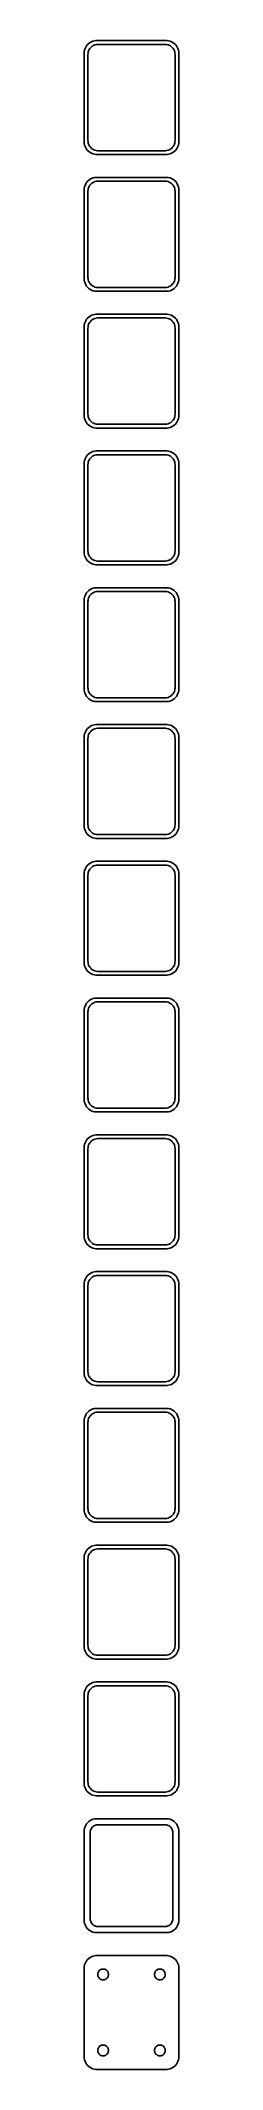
# Model space of a CAD drawing. Header units: metres. Extents: x -19 to 19, y 788 to 1588.
import ezdxf

# ---------------------------------------------------------------- set-up
doc = ezdxf.new("R2010")
doc.units = ezdxf.units.M

msp = doc.modelspace()

# ---------------------------------------------------------------- linework, layer by layer
for p, q in [((-17.7951, 1586.44), (-18.1315, 1585.91)), ((-17.3948, 1586.92), (-17.7951, 1586.44)), ((-16.9371, 1587.35), (-17.3948, 1586.92)), ((-16.4291, 1587.72), (-16.9371, 1587.35)), ((-15.8789, 1588.02), (-16.4291, 1587.72)), ((-16.1659, 1585.74), (-15.7997, 1586.08)), ((-15.2951, 1588.26), (-15.8789, 1588.02)), ((-15.7997, 1586.08), (-15.3933, 1586.38)), ((-15.3933, 1586.38), (-14.9531, 1586.62)), ((-14.6869, 1588.41), (-15.2951, 1588.26)), ((-14.9531, 1586.62), (-14.4861, 1586.8)), ((-14.0639, 1588.49), (-14.6869, 1588.41)), ((-14.4861, 1586.8), (-13.9995, 1586.93)), ((14.0639, 1588.49), (-14.0639, 1588.49)), ((-13.9995, 1586.93), (-13.5012, 1586.99)), ((-13.5012, 1586.99), (13.5012, 1586.99)), ((13.5012, 1586.99), (13.9995, 1586.93)), ((13.9995, 1586.93), (14.4861, 1586.8)), ((14.6869, 1588.41), (14.0639, 1588.49)), ((14.4861, 1586.8), (14.9531, 1586.62)), ((15.2951, 1588.26), (14.6869, 1588.41)), ((14.9531, 1586.62), (15.3933, 1586.38)), ((15.8789, 1588.02), (15.2951, 1588.26)), ((15.3933, 1586.38), (15.7997, 1586.08)), ((15.7997, 1586.08), (16.1659, 1585.74)), ((16.4291, 1587.72), (15.8789, 1588.02)), ((16.9371, 1587.35), (16.4291, 1587.72)), ((17.3948, 1586.92), (16.9371, 1587.35)), ((17.7951, 1586.44), (17.3948, 1586.92)), ((18.1315, 1585.91), (17.7951, 1586.44)), ((-18.7106, 1584.13), (-18.75, 1583.5)), ((-18.75, 1583.5), (-18.75, 1548.5)), ((-18.5929, 1584.74), (-18.7106, 1584.13)), ((-18.3989, 1585.34), (-18.5929, 1584.74)), ((-18.1315, 1585.91), (-18.3989, 1585.34)), ((-17.25, 1583), (-17.2184, 1583.5)), ((-17.25, 1549), (-17.25, 1583)), ((-17.2184, 1583.5), (-17.1243, 1583.99)), ((-17.1243, 1583.99), (-16.9691, 1584.47)), ((-16.9691, 1584.47), (-16.7552, 1584.93)), ((-16.7552, 1584.93), (-16.4861, 1585.35)), ((-16.4861, 1585.35), (-16.1659, 1585.74)), ((16.1659, 1585.74), (16.4861, 1585.35)), ((16.4861, 1585.35), (16.7552, 1584.93)), ((16.7552, 1584.93), (16.9691, 1584.47)), ((16.9691, 1584.47), (17.1243, 1583.99)), ((17.1243, 1583.99), (17.2184, 1583.5)), ((17.2184, 1583.5), (17.25, 1583)), ((17.25, 1583), (17.25, 1549)), ((18.3989, 1585.34), (18.1315, 1585.91)), ((18.5929, 1584.74), (18.3989, 1585.34)), ((18.7106, 1584.13), (18.5929, 1584.74)), ((18.75, 1583.5), (18.7106, 1584.13)), ((18.75, 1548.5), (18.75, 1583.5)), ((-18.75, 1548.5), (-18.7106, 1547.87)), ((-18.7106, 1547.87), (-18.5929, 1547.26)), ((-18.5929, 1547.26), (-18.3989, 1546.66)), ((-18.3989, 1546.66), (-18.1315, 1546.09)), ((-18.1315, 1546.09), (-17.7951, 1545.56)), ((-17.2184, 1548.5), (-17.25, 1549)), ((-17.1243, 1548.01), (-17.2184, 1548.5)), ((-16.9691, 1547.53), (-17.1243, 1548.01)), ((-16.7552, 1547.07), (-16.9691, 1547.53)), ((-16.4861, 1546.65), (-16.7552, 1547.07)), ((-16.1659, 1546.26), (-16.4861, 1546.65)), ((-15.7997, 1545.92), (-16.1659, 1546.26)), ((-15.3933, 1545.62), (-15.7997, 1545.92)), ((15.7997, 1545.92), (15.3933, 1545.62)), ((16.1659, 1546.26), (15.7997, 1545.92)), ((16.4861, 1546.65), (16.1659, 1546.26)), ((16.7552, 1547.07), (16.4861, 1546.65)), ((16.9691, 1547.53), (16.7552, 1547.07)), ((17.1243, 1548.01), (16.9691, 1547.53)), ((17.2184, 1548.5), (17.1243, 1548.01)), ((17.25, 1549), (17.2184, 1548.5)), ((17.7951, 1545.56), (18.1315, 1546.09)), ((18.1315, 1546.09), (18.3989, 1546.66)), ((18.3989, 1546.66), (18.5929, 1547.26)), ((18.5929, 1547.26), (18.7106, 1547.87)), ((18.7106, 1547.87), (18.75, 1548.5)), ((-17.7951, 1545.56), (-17.3948, 1545.08)), ((-17.3948, 1545.08), (-16.9371, 1544.65)), ((-16.9371, 1544.65), (-16.4291, 1544.28)), ((-16.4291, 1544.28), (-15.8789, 1543.98)), ((-15.8789, 1543.98), (-15.2951, 1543.74)), ((-14.9531, 1545.38), (-15.3933, 1545.62)), ((-15.2951, 1543.74), (-14.6869, 1543.59)), ((-14.4861, 1545.2), (-14.9531, 1545.38)), ((-14.6869, 1543.59), (-14.0639, 1543.51)), ((-13.9995, 1545.07), (-14.4861, 1545.2)), ((-14.0639, 1543.51), (14.0639, 1543.51)), ((-13.5012, 1545.01), (-13.9995, 1545.07)), ((13.5012, 1545.01), (-13.5012, 1545.01)), ((13.9995, 1545.07), (13.5012, 1545.01)), ((14.4861, 1545.2), (13.9995, 1545.07)), ((14.0639, 1543.51), (14.6869, 1543.59)), ((14.9531, 1545.38), (14.4861, 1545.2)), ((14.6869, 1543.59), (15.2951, 1543.74)), ((15.3933, 1545.62), (14.9531, 1545.38)), ((15.2951, 1543.74), (15.8789, 1543.98)), ((15.8789, 1543.98), (16.4291, 1544.28)), ((16.4291, 1544.28), (16.9371, 1544.65)), ((16.9371, 1544.65), (17.3948, 1545.08)), ((17.3948, 1545.08), (17.7951, 1545.56)), ((-18.7106, 1530.13), (-18.75, 1529.5)), ((-18.5929, 1530.74), (-18.7106, 1530.13)), ((-18.3989, 1531.34), (-18.5929, 1530.74)), ((-18.1315, 1531.91), (-18.3989, 1531.34)), ((-17.7951, 1532.44), (-18.1315, 1531.91)), ((-17.3948, 1532.92), (-17.7951, 1532.44)), ((-16.9371, 1533.35), (-17.3948, 1532.92)), ((-17.2184, 1529.5), (-17.1243, 1529.99)), ((-17.1243, 1529.99), (-16.9691, 1530.47)), ((-16.9691, 1530.47), (-16.7552, 1530.93)), ((-16.4291, 1533.72), (-16.9371, 1533.35)), ((-16.7552, 1530.93), (-16.4861, 1531.35)), ((-16.4861, 1531.35), (-16.1659, 1531.74)), ((-15.8789, 1534.02), (-16.4291, 1533.72)), ((-16.1659, 1531.74), (-15.7997, 1532.08)), ((-15.2951, 1534.26), (-15.8789, 1534.02)), ((-15.7997, 1532.08), (-15.3933, 1532.38)), ((-15.3933, 1532.38), (-14.9531, 1532.62)), ((-14.6869, 1534.41), (-15.2951, 1534.26)), ((-14.9531, 1532.62), (-14.4861, 1532.8)), ((-14.0639, 1534.49), (-14.6869, 1534.41)), ((-14.4861, 1532.8), (-13.9995, 1532.93)), ((14.0639, 1534.49), (-14.0639, 1534.49)), ((-13.9995, 1532.93), (-13.5012, 1532.99)), ((-13.5012, 1532.99), (13.5012, 1532.99)), ((13.5012, 1532.99), (13.9995, 1532.93)), ((13.9995, 1532.93), (14.4861, 1532.8)), ((14.6869, 1534.41), (14.0639, 1534.49)), ((14.4861, 1532.8), (14.9531, 1532.62)), ((15.2951, 1534.26), (14.6869, 1534.41)), ((14.9531, 1532.62), (15.3933, 1532.38)), ((15.8789, 1534.02), (15.2951, 1534.26)), ((15.3933, 1532.38), (15.7997, 1532.08)), ((15.7997, 1532.08), (16.1659, 1531.74)), ((16.4291, 1533.72), (15.8789, 1534.02)), ((16.1659, 1531.74), (16.4861, 1531.35)), ((16.9371, 1533.35), (16.4291, 1533.72)), ((16.4861, 1531.35), (16.7552, 1530.93)), ((16.7552, 1530.93), (16.9691, 1530.47)), ((17.3948, 1532.92), (16.9371, 1533.35)), ((16.9691, 1530.47), (17.1243, 1529.99)), ((17.1243, 1529.99), (17.2184, 1529.5)), ((17.7951, 1532.44), (17.3948, 1532.92)), ((18.1315, 1531.91), (17.7951, 1532.44)), ((18.3989, 1531.34), (18.1315, 1531.91)), ((18.5929, 1530.74), (18.3989, 1531.34)), ((18.7106, 1530.13), (18.5929, 1530.74)), ((18.75, 1529.5), (18.7106, 1530.13)), ((-18.75, 1529.5), (-18.75, 1494.5)), ((-17.25, 1529), (-17.2184, 1529.5)), ((-17.25, 1495), (-17.25, 1529)), ((17.2184, 1529.5), (17.25, 1529)), ((17.25, 1529), (17.25, 1495)), ((18.75, 1494.5), (18.75, 1529.5)), ((-18.75, 1494.5), (-18.7106, 1493.87)), ((-18.7106, 1493.87), (-18.5929, 1493.26)), ((-18.5929, 1493.26), (-18.3989, 1492.66)), ((-18.3989, 1492.66), (-18.1315, 1492.09)), ((-18.1315, 1492.09), (-17.7951, 1491.56)), ((-17.7951, 1491.56), (-17.3948, 1491.08)), ((-17.3948, 1491.08), (-16.9371, 1490.65)), ((-17.2184, 1494.5), (-17.25, 1495)), ((-17.1243, 1494.01), (-17.2184, 1494.5)), ((-16.9691, 1493.53), (-17.1243, 1494.01)), ((-16.7552, 1493.07), (-16.9691, 1493.53)), ((-16.9371, 1490.65), (-16.4291, 1490.28)), ((-16.4861, 1492.65), (-16.7552, 1493.07)), ((-16.1659, 1492.26), (-16.4861, 1492.65)), ((-16.4291, 1490.28), (-15.8789, 1489.98)), ((-15.7997, 1491.92), (-16.1659, 1492.26)), ((-15.8789, 1489.98), (-15.2951, 1489.74)), ((-15.3933, 1491.62), (-15.7997, 1491.92)), ((-14.9531, 1491.38), (-15.3933, 1491.62)), ((-14.4861, 1491.2), (-14.9531, 1491.38)), ((-13.9995, 1491.07), (-14.4861, 1491.2)), ((-13.5012, 1491.01), (-13.9995, 1491.07)), ((13.5012, 1491.01), (-13.5012, 1491.01)), ((13.9995, 1491.07), (13.5012, 1491.01)), ((14.4861, 1491.2), (13.9995, 1491.07)), ((14.9531, 1491.38), (14.4861, 1491.2)), ((15.3933, 1491.62), (14.9531, 1491.38)), ((15.2951, 1489.74), (15.8789, 1489.98)), ((15.7997, 1491.92), (15.3933, 1491.62)), ((16.1659, 1492.26), (15.7997, 1491.92)), ((15.8789, 1489.98), (16.4291, 1490.28)), ((16.4861, 1492.65), (16.1659, 1492.26)), ((16.4291, 1490.28), (16.9371, 1490.65)), ((16.7552, 1493.07), (16.4861, 1492.65)), ((16.9691, 1493.53), (16.7552, 1493.07)), ((16.9371, 1490.65), (17.3948, 1491.08)), ((17.1243, 1494.01), (16.9691, 1493.53)), ((17.2184, 1494.5), (17.1243, 1494.01)), ((17.25, 1495), (17.2184, 1494.5)), ((17.3948, 1491.08), (17.7951, 1491.56)), ((17.7951, 1491.56), (18.1315, 1492.09)), ((18.1315, 1492.09), (18.3989, 1492.66)), ((18.3989, 1492.66), (18.5929, 1493.26)), ((18.5929, 1493.26), (18.7106, 1493.87)), ((18.7106, 1493.87), (18.75, 1494.5)), ((-15.2951, 1489.74), (-14.6869, 1489.59)), ((-14.6869, 1489.59), (-14.0639, 1489.51)), ((-14.0639, 1489.51), (14.0639, 1489.51)), ((14.0639, 1489.51), (14.6869, 1489.59)), ((14.6869, 1489.59), (15.2951, 1489.74)), ((-18.7106, 1476.13), (-18.75, 1475.5)), ((-18.75, 1475.5), (-18.75, 1440.5)), ((-18.5929, 1476.74), (-18.7106, 1476.13)), ((-18.3989, 1477.34), (-18.5929, 1476.74)), ((-18.1315, 1477.91), (-18.3989, 1477.34)), ((-17.7951, 1478.44), (-18.1315, 1477.91)), ((-17.3948, 1478.92), (-17.7951, 1478.44)), ((-16.9371, 1479.35), (-17.3948, 1478.92)), ((-17.25, 1475), (-17.2184, 1475.5)), ((-17.25, 1441), (-17.25, 1475)), ((-17.2184, 1475.5), (-17.1243, 1475.99)), ((-17.1243, 1475.99), (-16.9691, 1476.47)), ((-16.9691, 1476.47), (-16.7552, 1476.93)), ((-16.4291, 1479.72), (-16.9371, 1479.35)), ((-16.7552, 1476.93), (-16.4861, 1477.35)), ((-16.4861, 1477.35), (-16.1659, 1477.74)), ((-15.8789, 1480.02), (-16.4291, 1479.72)), ((-16.1659, 1477.74), (-15.7997, 1478.08)), ((-15.2951, 1480.26), (-15.8789, 1480.02)), ((-15.7997, 1478.08), (-15.3933, 1478.38)), ((-15.3933, 1478.38), (-14.9531, 1478.62)), ((-14.6869, 1480.41), (-15.2951, 1480.26)), ((-14.9531, 1478.62), (-14.4861, 1478.8)), ((-14.0639, 1480.49), (-14.6869, 1480.41)), ((-14.4861, 1478.8), (-13.9995, 1478.93)), ((14.0639, 1480.49), (-14.0639, 1480.49)), ((-13.9995, 1478.93), (-13.5012, 1478.99)), ((-13.5012, 1478.99), (13.5012, 1478.99)), ((13.5012, 1478.99), (13.9995, 1478.93)), ((13.9995, 1478.93), (14.4861, 1478.8)), ((14.6869, 1480.41), (14.0639, 1480.49)), ((14.4861, 1478.8), (14.9531, 1478.62)), ((15.2951, 1480.26), (14.6869, 1480.41)), ((14.9531, 1478.62), (15.3933, 1478.38)), ((15.8789, 1480.02), (15.2951, 1480.26)), ((15.3933, 1478.38), (15.7997, 1478.08)), ((15.7997, 1478.08), (16.1659, 1477.74)), ((16.4291, 1479.72), (15.8789, 1480.02)), ((16.1659, 1477.74), (16.4861, 1477.35)), ((16.9371, 1479.35), (16.4291, 1479.72)), ((16.4861, 1477.35), (16.7552, 1476.93)), ((16.7552, 1476.93), (16.9691, 1476.47)), ((17.3948, 1478.92), (16.9371, 1479.35)), ((16.9691, 1476.47), (17.1243, 1475.99)), ((17.1243, 1475.99), (17.2184, 1475.5)), ((17.2184, 1475.5), (17.25, 1475)), ((17.25, 1475), (17.25, 1441)), ((17.7951, 1478.44), (17.3948, 1478.92)), ((18.1315, 1477.91), (17.7951, 1478.44)), ((18.3989, 1477.34), (18.1315, 1477.91)), ((18.5929, 1476.74), (18.3989, 1477.34)), ((18.7106, 1476.13), (18.5929, 1476.74)), ((18.75, 1475.5), (18.7106, 1476.13)), ((18.75, 1440.5), (18.75, 1475.5)), ((-18.75, 1440.5), (-18.7106, 1439.87)), ((-18.7106, 1439.87), (-18.5929, 1439.26)), ((-18.5929, 1439.26), (-18.3989, 1438.66)), ((-18.3989, 1438.66), (-18.1315, 1438.09)), ((-18.1315, 1438.09), (-17.7951, 1437.56)), ((-17.7951, 1437.56), (-17.3948, 1437.08)), ((-17.3948, 1437.08), (-16.9371, 1436.65)), ((-17.2184, 1440.5), (-17.25, 1441)), ((-17.1243, 1440.01), (-17.2184, 1440.5)), ((-16.9691, 1439.53), (-17.1243, 1440.01)), ((-16.7552, 1439.07), (-16.9691, 1439.53)), ((-16.9371, 1436.65), (-16.4291, 1436.28)), ((-16.4861, 1438.65), (-16.7552, 1439.07)), ((-16.1659, 1438.26), (-16.4861, 1438.65)), ((-16.4291, 1436.28), (-15.8789, 1435.98)), ((-15.7997, 1437.92), (-16.1659, 1438.26)), ((-15.8789, 1435.98), (-15.2951, 1435.74)), ((-15.3933, 1437.62), (-15.7997, 1437.92)), ((-14.9531, 1437.38), (-15.3933, 1437.62)), ((-15.2951, 1435.74), (-14.6869, 1435.59)), ((-14.4861, 1437.2), (-14.9531, 1437.38)), ((-14.6869, 1435.59), (-14.0639, 1435.51)), ((-13.9995, 1437.07), (-14.4861, 1437.2)), ((-14.0639, 1435.51), (14.0639, 1435.51)), ((-13.5012, 1437.01), (-13.9995, 1437.07)), ((13.5012, 1437.01), (-13.5012, 1437.01)), ((13.9995, 1437.07), (13.5012, 1437.01)), ((14.4861, 1437.2), (13.9995, 1437.07)), ((14.0639, 1435.51), (14.6869, 1435.59)), ((14.9531, 1437.38), (14.4861, 1437.2)), ((14.6869, 1435.59), (15.2951, 1435.74)), ((15.3933, 1437.62), (14.9531, 1437.38)), ((15.2951, 1435.74), (15.8789, 1435.98)), ((15.7997, 1437.92), (15.3933, 1437.62)), ((16.1659, 1438.26), (15.7997, 1437.92)), ((15.8789, 1435.98), (16.4291, 1436.28)), ((16.4861, 1438.65), (16.1659, 1438.26)), ((16.4291, 1436.28), (16.9371, 1436.65)), ((16.7552, 1439.07), (16.4861, 1438.65)), ((16.9691, 1439.53), (16.7552, 1439.07)), ((16.9371, 1436.65), (17.3948, 1437.08)), ((17.1243, 1440.01), (16.9691, 1439.53)), ((17.2184, 1440.5), (17.1243, 1440.01)), ((17.25, 1441), (17.2184, 1440.5)), ((17.3948, 1437.08), (17.7951, 1437.56)), ((17.7951, 1437.56), (18.1315, 1438.09)), ((18.1315, 1438.09), (18.3989, 1438.66)), ((18.3989, 1438.66), (18.5929, 1439.26)), ((18.5929, 1439.26), (18.7106, 1439.87)), ((18.7106, 1439.87), (18.75, 1440.5)), ((-15.8789, 1426.02), (-16.4291, 1425.72)), ((-15.2951, 1426.26), (-15.8789, 1426.02)), ((-14.6869, 1426.41), (-15.2951, 1426.26)), ((-14.0639, 1426.49), (-14.6869, 1426.41)), ((14.0639, 1426.49), (-14.0639, 1426.49)), ((14.6869, 1426.41), (14.0639, 1426.49)), ((15.2951, 1426.26), (14.6869, 1426.41)), ((15.8789, 1426.02), (15.2951, 1426.26)), ((16.4291, 1425.72), (15.8789, 1426.02)), ((-18.7106, 1422.13), (-18.75, 1421.5)), ((-18.75, 1421.5), (-18.75, 1386.5)), ((-18.5929, 1422.74), (-18.7106, 1422.13)), ((-18.3989, 1423.34), (-18.5929, 1422.74)), ((-18.1315, 1423.91), (-18.3989, 1423.34)), ((-17.7951, 1424.44), (-18.1315, 1423.91)), ((-17.3948, 1424.92), (-17.7951, 1424.44)), ((-16.9371, 1425.35), (-17.3948, 1424.92)), ((-17.25, 1421), (-17.2184, 1421.5)), ((-17.25, 1387), (-17.25, 1421)), ((-17.2184, 1421.5), (-17.1243, 1421.99)), ((-17.1243, 1421.99), (-16.9691, 1422.47)), ((-16.9691, 1422.47), (-16.7552, 1422.93)), ((-16.4291, 1425.72), (-16.9371, 1425.35)), ((-16.7552, 1422.93), (-16.4861, 1423.35)), ((-16.4861, 1423.35), (-16.1659, 1423.74)), ((-16.1659, 1423.74), (-15.7997, 1424.08)), ((-15.7997, 1424.08), (-15.3933, 1424.38)), ((-15.3933, 1424.38), (-14.9531, 1424.62)), ((-14.9531, 1424.62), (-14.4861, 1424.8)), ((-14.4861, 1424.8), (-13.9995, 1424.93)), ((-13.9995, 1424.93), (-13.5012, 1424.99)), ((-13.5012, 1424.99), (13.5012, 1424.99)), ((13.5012, 1424.99), (13.9995, 1424.93)), ((13.9995, 1424.93), (14.4861, 1424.8)), ((14.4861, 1424.8), (14.9531, 1424.62)), ((14.9531, 1424.62), (15.3933, 1424.38)), ((15.3933, 1424.38), (15.7997, 1424.08)), ((15.7997, 1424.08), (16.1659, 1423.74)), ((16.1659, 1423.74), (16.4861, 1423.35)), ((16.9371, 1425.35), (16.4291, 1425.72)), ((16.4861, 1423.35), (16.7552, 1422.93)), ((16.7552, 1422.93), (16.9691, 1422.47)), ((17.3948, 1424.92), (16.9371, 1425.35)), ((16.9691, 1422.47), (17.1243, 1421.99)), ((17.1243, 1421.99), (17.2184, 1421.5)), ((17.2184, 1421.5), (17.25, 1421)), ((17.25, 1421), (17.25, 1387)), ((17.7951, 1424.44), (17.3948, 1424.92)), ((18.1315, 1423.91), (17.7951, 1424.44)), ((18.3989, 1423.34), (18.1315, 1423.91)), ((18.5929, 1422.74), (18.3989, 1423.34)), ((18.7106, 1422.13), (18.5929, 1422.74)), ((18.75, 1421.5), (18.7106, 1422.13)), ((18.75, 1386.5), (18.75, 1421.5)), ((-18.75, 1386.5), (-18.7106, 1385.87)), ((-18.7106, 1385.87), (-18.5929, 1385.26)), ((-17.2184, 1386.5), (-17.25, 1387)), ((-17.1243, 1386.01), (-17.2184, 1386.5)), ((-16.9691, 1385.53), (-17.1243, 1386.01)), ((17.1243, 1386.01), (16.9691, 1385.53)), ((17.2184, 1386.5), (17.1243, 1386.01)), ((17.25, 1387), (17.2184, 1386.5)), ((18.5929, 1385.26), (18.7106, 1385.87)), ((18.7106, 1385.87), (18.75, 1386.5)), ((-18.5929, 1385.26), (-18.3989, 1384.66)), ((-18.3989, 1384.66), (-18.1315, 1384.09)), ((-18.1315, 1384.09), (-17.7951, 1383.56)), ((-17.7951, 1383.56), (-17.3948, 1383.08)), ((-17.3948, 1383.08), (-16.9371, 1382.65)), ((-16.7552, 1385.07), (-16.9691, 1385.53)), ((-16.9371, 1382.65), (-16.4291, 1382.28)), ((-16.4861, 1384.65), (-16.7552, 1385.07)), ((-16.1659, 1384.26), (-16.4861, 1384.65)), ((-16.4291, 1382.28), (-15.8789, 1381.98)), ((-15.7997, 1383.92), (-16.1659, 1384.26)), ((-15.8789, 1381.98), (-15.2951, 1381.74)), ((-15.3933, 1383.62), (-15.7997, 1383.92)), ((-14.9531, 1383.38), (-15.3933, 1383.62)), ((-15.2951, 1381.74), (-14.6869, 1381.59)), ((-14.4861, 1383.2), (-14.9531, 1383.38)), ((-14.6869, 1381.59), (-14.0639, 1381.51)), ((-13.9995, 1383.07), (-14.4861, 1383.2)), ((-14.0639, 1381.51), (14.0639, 1381.51)), ((-13.5012, 1383.01), (-13.9995, 1383.07)), ((13.5012, 1383.01), (-13.5012, 1383.01)), ((13.9995, 1383.07), (13.5012, 1383.01)), ((14.4861, 1383.2), (13.9995, 1383.07)), ((14.0639, 1381.51), (14.6869, 1381.59)), ((14.9531, 1383.38), (14.4861, 1383.2)), ((14.6869, 1381.59), (15.2951, 1381.74)), ((15.3933, 1383.62), (14.9531, 1383.38)), ((15.2951, 1381.74), (15.8789, 1381.98)), ((15.7997, 1383.92), (15.3933, 1383.62)), ((16.1659, 1384.26), (15.7997, 1383.92)), ((15.8789, 1381.98), (16.4291, 1382.28)), ((16.4861, 1384.65), (16.1659, 1384.26)), ((16.4291, 1382.28), (16.9371, 1382.65)), ((16.7552, 1385.07), (16.4861, 1384.65)), ((16.9691, 1385.53), (16.7552, 1385.07)), ((16.9371, 1382.65), (17.3948, 1383.08)), ((17.3948, 1383.08), (17.7951, 1383.56)), ((17.7951, 1383.56), (18.1315, 1384.09)), ((18.1315, 1384.09), (18.3989, 1384.66)), ((18.3989, 1384.66), (18.5929, 1385.26)), ((-18.1315, 1369.91), (-18.3989, 1369.34)), ((-17.7951, 1370.44), (-18.1315, 1369.91)), ((-17.3948, 1370.92), (-17.7951, 1370.44)), ((-16.9371, 1371.35), (-17.3948, 1370.92)), ((-16.4291, 1371.72), (-16.9371, 1371.35)), ((-16.4861, 1369.35), (-16.1659, 1369.74)), ((-15.8789, 1372.02), (-16.4291, 1371.72)), ((-16.1659, 1369.74), (-15.7997, 1370.08)), ((-15.2951, 1372.26), (-15.8789, 1372.02)), ((-15.7997, 1370.08), (-15.3933, 1370.38)), ((-15.3933, 1370.38), (-14.9531, 1370.62)), ((-14.6869, 1372.41), (-15.2951, 1372.26)), ((-14.9531, 1370.62), (-14.4861, 1370.8)), ((-14.0639, 1372.49), (-14.6869, 1372.41)), ((-14.4861, 1370.8), (-13.9995, 1370.93)), ((14.0639, 1372.49), (-14.0639, 1372.49)), ((-13.9995, 1370.93), (-13.5012, 1370.99)), ((-13.5012, 1370.99), (13.5012, 1370.99)), ((13.5012, 1370.99), (13.9995, 1370.93)), ((13.9995, 1370.93), (14.4861, 1370.8)), ((14.6869, 1372.41), (14.0639, 1372.49)), ((14.4861, 1370.8), (14.9531, 1370.62)), ((15.2951, 1372.26), (14.6869, 1372.41)), ((14.9531, 1370.62), (15.3933, 1370.38)), ((15.8789, 1372.02), (15.2951, 1372.26)), ((15.3933, 1370.38), (15.7997, 1370.08)), ((15.7997, 1370.08), (16.1659, 1369.74)), ((16.4291, 1371.72), (15.8789, 1372.02)), ((16.1659, 1369.74), (16.4861, 1369.35)), ((16.9371, 1371.35), (16.4291, 1371.72)), ((17.3948, 1370.92), (16.9371, 1371.35)), ((17.7951, 1370.44), (17.3948, 1370.92)), ((18.1315, 1369.91), (17.7951, 1370.44)), ((18.3989, 1369.34), (18.1315, 1369.91)), ((-18.7106, 1368.13), (-18.75, 1367.5)), ((-18.75, 1367.5), (-18.75, 1332.5)), ((-18.5929, 1368.74), (-18.7106, 1368.13)), ((-18.3989, 1369.34), (-18.5929, 1368.74)), ((-17.25, 1367), (-17.2184, 1367.5)), ((-17.25, 1333), (-17.25, 1367)), ((-17.2184, 1367.5), (-17.1243, 1367.99)), ((-17.1243, 1367.99), (-16.9691, 1368.47)), ((-16.9691, 1368.47), (-16.7552, 1368.93)), ((-16.7552, 1368.93), (-16.4861, 1369.35)), ((16.4861, 1369.35), (16.7552, 1368.93)), ((16.7552, 1368.93), (16.9691, 1368.47)), ((16.9691, 1368.47), (17.1243, 1367.99)), ((17.1243, 1367.99), (17.2184, 1367.5)), ((17.2184, 1367.5), (17.25, 1367)), ((17.25, 1367), (17.25, 1333)), ((18.5929, 1368.74), (18.3989, 1369.34)), ((18.7106, 1368.13), (18.5929, 1368.74)), ((18.75, 1367.5), (18.7106, 1368.13)), ((18.75, 1332.5), (18.75, 1367.5)), ((-18.75, 1332.5), (-18.7106, 1331.87)), ((-18.7106, 1331.87), (-18.5929, 1331.26)), ((-18.5929, 1331.26), (-18.3989, 1330.66)), ((-18.3989, 1330.66), (-18.1315, 1330.09)), ((-18.1315, 1330.09), (-17.7951, 1329.56)), ((-17.2184, 1332.5), (-17.25, 1333)), ((-17.1243, 1332.01), (-17.2184, 1332.5)), ((-16.9691, 1331.53), (-17.1243, 1332.01)), ((-16.7552, 1331.07), (-16.9691, 1331.53)), ((-16.4861, 1330.65), (-16.7552, 1331.07)), ((-16.1659, 1330.26), (-16.4861, 1330.65)), ((-15.7997, 1329.92), (-16.1659, 1330.26)), ((-15.3933, 1329.62), (-15.7997, 1329.92)), ((15.7997, 1329.92), (15.3933, 1329.62)), ((16.1659, 1330.26), (15.7997, 1329.92)), ((16.4861, 1330.65), (16.1659, 1330.26)), ((16.7552, 1331.07), (16.4861, 1330.65)), ((16.9691, 1331.53), (16.7552, 1331.07)), ((17.1243, 1332.01), (16.9691, 1331.53)), ((17.2184, 1332.5), (17.1243, 1332.01)), ((17.25, 1333), (17.2184, 1332.5)), ((17.7951, 1329.56), (18.1315, 1330.09)), ((18.1315, 1330.09), (18.3989, 1330.66)), ((18.3989, 1330.66), (18.5929, 1331.26)), ((18.5929, 1331.26), (18.7106, 1331.87)), ((18.7106, 1331.87), (18.75, 1332.5)), ((-17.7951, 1329.56), (-17.3948, 1329.08)), ((-17.3948, 1329.08), (-16.9371, 1328.65)), ((-16.9371, 1328.65), (-16.4291, 1328.28)), ((-16.4291, 1328.28), (-15.8789, 1327.98)), ((-15.8789, 1327.98), (-15.2951, 1327.74)), ((-14.9531, 1329.38), (-15.3933, 1329.62)), ((-15.2951, 1327.74), (-14.6869, 1327.59)), ((-14.4861, 1329.2), (-14.9531, 1329.38)), ((-14.6869, 1327.59), (-14.0639, 1327.51)), ((-13.9995, 1329.07), (-14.4861, 1329.2)), ((-14.0639, 1327.51), (14.0639, 1327.51)), ((-13.5012, 1329.01), (-13.9995, 1329.07)), ((13.5012, 1329.01), (-13.5012, 1329.01)), ((13.9995, 1329.07), (13.5012, 1329.01)), ((14.4861, 1329.2), (13.9995, 1329.07)), ((14.0639, 1327.51), (14.6869, 1327.59)), ((14.9531, 1329.38), (14.4861, 1329.2)), ((14.6869, 1327.59), (15.2951, 1327.74)), ((15.3933, 1329.62), (14.9531, 1329.38)), ((15.2951, 1327.74), (15.8789, 1327.98)), ((15.8789, 1327.98), (16.4291, 1328.28)), ((16.4291, 1328.28), (16.9371, 1328.65)), ((16.9371, 1328.65), (17.3948, 1329.08)), ((17.3948, 1329.08), (17.7951, 1329.56)), ((-18.7106, 1314.13), (-18.75, 1313.5)), ((-18.5929, 1314.74), (-18.7106, 1314.13)), ((-18.3989, 1315.34), (-18.5929, 1314.74)), ((-18.1315, 1315.91), (-18.3989, 1315.34)), ((-17.7951, 1316.44), (-18.1315, 1315.91)), ((-17.3948, 1316.92), (-17.7951, 1316.44)), ((-16.9371, 1317.35), (-17.3948, 1316.92)), ((-17.2184, 1313.5), (-17.1243, 1313.99)), ((-17.1243, 1313.99), (-16.9691, 1314.47)), ((-16.9691, 1314.47), (-16.7552, 1314.93)), ((-16.4291, 1317.72), (-16.9371, 1317.35)), ((-16.7552, 1314.93), (-16.4861, 1315.35)), ((-16.4861, 1315.35), (-16.1659, 1315.74)), ((-15.8789, 1318.02), (-16.4291, 1317.72)), ((-16.1659, 1315.74), (-15.7997, 1316.08)), ((-15.2951, 1318.26), (-15.8789, 1318.02)), ((-15.7997, 1316.08), (-15.3933, 1316.38)), ((-15.3933, 1316.38), (-14.9531, 1316.62)), ((-14.6869, 1318.41), (-15.2951, 1318.26)), ((-14.9531, 1316.62), (-14.4861, 1316.8)), ((-14.0639, 1318.49), (-14.6869, 1318.41)), ((-14.4861, 1316.8), (-13.9995, 1316.93)), ((14.0639, 1318.49), (-14.0639, 1318.49)), ((-13.9995, 1316.93), (-13.5012, 1316.99)), ((-13.5012, 1316.99), (13.5012, 1316.99)), ((13.5012, 1316.99), (13.9995, 1316.93)), ((13.9995, 1316.93), (14.4861, 1316.8)), ((14.6869, 1318.41), (14.0639, 1318.49)), ((14.4861, 1316.8), (14.9531, 1316.62)), ((15.2951, 1318.26), (14.6869, 1318.41)), ((14.9531, 1316.62), (15.3933, 1316.38)), ((15.8789, 1318.02), (15.2951, 1318.26)), ((15.3933, 1316.38), (15.7997, 1316.08)), ((15.7997, 1316.08), (16.1659, 1315.74)), ((16.4291, 1317.72), (15.8789, 1318.02)), ((16.1659, 1315.74), (16.4861, 1315.35)), ((16.9371, 1317.35), (16.4291, 1317.72)), ((16.4861, 1315.35), (16.7552, 1314.93)), ((16.7552, 1314.93), (16.9691, 1314.47)), ((17.3948, 1316.92), (16.9371, 1317.35)), ((16.9691, 1314.47), (17.1243, 1313.99)), ((17.1243, 1313.99), (17.2184, 1313.5)), ((17.7951, 1316.44), (17.3948, 1316.92)), ((18.1315, 1315.91), (17.7951, 1316.44)), ((18.3989, 1315.34), (18.1315, 1315.91)), ((18.5929, 1314.74), (18.3989, 1315.34)), ((18.7106, 1314.13), (18.5929, 1314.74)), ((18.75, 1313.5), (18.7106, 1314.13)), ((-18.75, 1313.5), (-18.75, 1278.5)), ((-17.25, 1313), (-17.2184, 1313.5)), ((-17.25, 1279), (-17.25, 1313)), ((17.2184, 1313.5), (17.25, 1313)), ((17.25, 1313), (17.25, 1279)), ((18.75, 1278.5), (18.75, 1313.5)), ((-18.75, 1278.5), (-18.7106, 1277.87)), ((-18.7106, 1277.87), (-18.5929, 1277.26)), ((-18.5929, 1277.26), (-18.3989, 1276.66)), ((-18.3989, 1276.66), (-18.1315, 1276.09)), ((-18.1315, 1276.09), (-17.7951, 1275.56)), ((-17.7951, 1275.56), (-17.3948, 1275.08)), ((-17.3948, 1275.08), (-16.9371, 1274.65)), ((-17.2184, 1278.5), (-17.25, 1279)), ((-17.1243, 1278.01), (-17.2184, 1278.5)), ((-16.9691, 1277.53), (-17.1243, 1278.01)), ((-16.7552, 1277.07), (-16.9691, 1277.53)), ((-16.9371, 1274.65), (-16.4291, 1274.28)), ((-16.4861, 1276.65), (-16.7552, 1277.07)), ((-16.1659, 1276.26), (-16.4861, 1276.65)), ((-16.4291, 1274.28), (-15.8789, 1273.98)), ((-15.7997, 1275.92), (-16.1659, 1276.26)), ((-15.8789, 1273.98), (-15.2951, 1273.74)), ((-15.3933, 1275.62), (-15.7997, 1275.92)), ((-14.9531, 1275.38), (-15.3933, 1275.62)), ((-15.2951, 1273.74), (-14.6869, 1273.59)), ((-14.4861, 1275.2), (-14.9531, 1275.38)), ((-14.6869, 1273.59), (-14.0639, 1273.51)), ((-13.9995, 1275.07), (-14.4861, 1275.2)), ((-13.5012, 1275.01), (-13.9995, 1275.07)), ((13.5012, 1275.01), (-13.5012, 1275.01)), ((13.9995, 1275.07), (13.5012, 1275.01)), ((14.4861, 1275.2), (13.9995, 1275.07)), ((14.0639, 1273.51), (14.6869, 1273.59)), ((14.9531, 1275.38), (14.4861, 1275.2)), ((14.6869, 1273.59), (15.2951, 1273.74)), ((15.3933, 1275.62), (14.9531, 1275.38)), ((15.2951, 1273.74), (15.8789, 1273.98)), ((15.7997, 1275.92), (15.3933, 1275.62)), ((16.1659, 1276.26), (15.7997, 1275.92)), ((15.8789, 1273.98), (16.4291, 1274.28)), ((16.4861, 1276.65), (16.1659, 1276.26)), ((16.4291, 1274.28), (16.9371, 1274.65)), ((16.7552, 1277.07), (16.4861, 1276.65)), ((16.9691, 1277.53), (16.7552, 1277.07)), ((16.9371, 1274.65), (17.3948, 1275.08)), ((17.1243, 1278.01), (16.9691, 1277.53)), ((17.2184, 1278.5), (17.1243, 1278.01)), ((17.25, 1279), (17.2184, 1278.5)), ((17.3948, 1275.08), (17.7951, 1275.56)), ((17.7951, 1275.56), (18.1315, 1276.09)), ((18.1315, 1276.09), (18.3989, 1276.66)), ((18.3989, 1276.66), (18.5929, 1277.26)), ((18.5929, 1277.26), (18.7106, 1277.87)), ((18.7106, 1277.87), (18.75, 1278.5)), ((-14.0639, 1273.51), (14.0639, 1273.51)), ((-18.7106, 1260.13), (-18.75, 1259.5)), ((-18.75, 1259.5), (-18.75, 1224.5)), ((-18.5929, 1260.74), (-18.7106, 1260.13)), ((-18.3989, 1261.34), (-18.5929, 1260.74)), ((-18.1315, 1261.91), (-18.3989, 1261.34)), ((-17.7951, 1262.44), (-18.1315, 1261.91)), ((-17.3948, 1262.92), (-17.7951, 1262.44)), ((-16.9371, 1263.35), (-17.3948, 1262.92)), ((-17.25, 1259), (-17.2184, 1259.5)), ((-17.25, 1225), (-17.25, 1259)), ((-17.2184, 1259.5), (-17.1243, 1259.99)), ((-17.1243, 1259.99), (-16.9691, 1260.47)), ((-16.9691, 1260.47), (-16.7552, 1260.93)), ((-16.4291, 1263.72), (-16.9371, 1263.35)), ((-16.7552, 1260.93), (-16.4861, 1261.35)), ((-16.4861, 1261.35), (-16.1659, 1261.74)), ((-15.8789, 1264.02), (-16.4291, 1263.72)), ((-16.1659, 1261.74), (-15.7997, 1262.08)), ((-15.2951, 1264.26), (-15.8789, 1264.02)), ((-15.7997, 1262.08), (-15.3933, 1262.38)), ((-15.3933, 1262.38), (-14.9531, 1262.62)), ((-14.6869, 1264.41), (-15.2951, 1264.26)), ((-14.9531, 1262.62), (-14.4861, 1262.8)), ((-14.0639, 1264.49), (-14.6869, 1264.41)), ((-14.4861, 1262.8), (-13.9995, 1262.93)), ((14.0639, 1264.49), (-14.0639, 1264.49)), ((-13.9995, 1262.93), (-13.5012, 1262.99)), ((-13.5012, 1262.99), (13.5012, 1262.99)), ((13.5012, 1262.99), (13.9995, 1262.93)), ((13.9995, 1262.93), (14.4861, 1262.8)), ((14.6869, 1264.41), (14.0639, 1264.49)), ((14.4861, 1262.8), (14.9531, 1262.62)), ((15.2951, 1264.26), (14.6869, 1264.41)), ((14.9531, 1262.62), (15.3933, 1262.38)), ((15.8789, 1264.02), (15.2951, 1264.26)), ((15.3933, 1262.38), (15.7997, 1262.08)), ((15.7997, 1262.08), (16.1659, 1261.74)), ((16.4291, 1263.72), (15.8789, 1264.02)), ((16.1659, 1261.74), (16.4861, 1261.35)), ((16.9371, 1263.35), (16.4291, 1263.72)), ((16.4861, 1261.35), (16.7552, 1260.93)), ((16.7552, 1260.93), (16.9691, 1260.47)), ((17.3948, 1262.92), (16.9371, 1263.35)), ((16.9691, 1260.47), (17.1243, 1259.99)), ((17.1243, 1259.99), (17.2184, 1259.5)), ((17.2184, 1259.5), (17.25, 1259)), ((17.25, 1259), (17.25, 1225)), ((17.7951, 1262.44), (17.3948, 1262.92)), ((18.1315, 1261.91), (17.7951, 1262.44)), ((18.3989, 1261.34), (18.1315, 1261.91)), ((18.5929, 1260.74), (18.3989, 1261.34)), ((18.7106, 1260.13), (18.5929, 1260.74)), ((18.75, 1259.5), (18.7106, 1260.13)), ((18.75, 1224.5), (18.75, 1259.5)), ((-18.75, 1224.5), (-18.7106, 1223.87)), ((-18.7106, 1223.87), (-18.5929, 1223.26)), ((-18.5929, 1223.26), (-18.3989, 1222.66)), ((-18.3989, 1222.66), (-18.1315, 1222.09)), ((-18.1315, 1222.09), (-17.7951, 1221.56)), ((-17.7951, 1221.56), (-17.3948, 1221.08)), ((-17.3948, 1221.08), (-16.9371, 1220.65)), ((-17.2184, 1224.5), (-17.25, 1225)), ((-17.1243, 1224.01), (-17.2184, 1224.5)), ((-16.9691, 1223.53), (-17.1243, 1224.01)), ((-16.7552, 1223.07), (-16.9691, 1223.53)), ((-16.9371, 1220.65), (-16.4291, 1220.28)), ((-16.4861, 1222.65), (-16.7552, 1223.07)), ((-16.1659, 1222.26), (-16.4861, 1222.65)), ((-16.4291, 1220.28), (-15.8789, 1219.98)), ((-15.7997, 1221.92), (-16.1659, 1222.26)), ((-15.8789, 1219.98), (-15.2951, 1219.74)), ((-15.3933, 1221.62), (-15.7997, 1221.92)), ((-14.9531, 1221.38), (-15.3933, 1221.62)), ((-15.2951, 1219.74), (-14.6869, 1219.59)), ((-14.4861, 1221.2), (-14.9531, 1221.38)), ((-14.6869, 1219.59), (-14.0639, 1219.51)), ((-13.9995, 1221.07), (-14.4861, 1221.2)), ((-14.0639, 1219.51), (14.0639, 1219.51)), ((-13.5012, 1221.01), (-13.9995, 1221.07)), ((13.5012, 1221.01), (-13.5012, 1221.01)), ((13.9995, 1221.07), (13.5012, 1221.01)), ((14.4861, 1221.2), (13.9995, 1221.07)), ((14.0639, 1219.51), (14.6869, 1219.59)), ((14.9531, 1221.38), (14.4861, 1221.2)), ((14.6869, 1219.59), (15.2951, 1219.74)), ((15.3933, 1221.62), (14.9531, 1221.38)), ((15.2951, 1219.74), (15.8789, 1219.98)), ((15.7997, 1221.92), (15.3933, 1221.62)), ((16.1659, 1222.26), (15.7997, 1221.92)), ((15.8789, 1219.98), (16.4291, 1220.28)), ((16.4861, 1222.65), (16.1659, 1222.26)), ((16.4291, 1220.28), (16.9371, 1220.65)), ((16.7552, 1223.07), (16.4861, 1222.65)), ((16.9691, 1223.53), (16.7552, 1223.07)), ((16.9371, 1220.65), (17.3948, 1221.08)), ((17.1243, 1224.01), (16.9691, 1223.53)), ((17.2184, 1224.5), (17.1243, 1224.01)), ((17.25, 1225), (17.2184, 1224.5)), ((17.3948, 1221.08), (17.7951, 1221.56)), ((17.7951, 1221.56), (18.1315, 1222.09)), ((18.1315, 1222.09), (18.3989, 1222.66)), ((18.3989, 1222.66), (18.5929, 1223.26)), ((18.5929, 1223.26), (18.7106, 1223.87)), ((18.7106, 1223.87), (18.75, 1224.5)), ((-16.4291, 1209.72), (-16.9371, 1209.35)), ((-15.8789, 1210.02), (-16.4291, 1209.72)), ((-15.2951, 1210.26), (-15.8789, 1210.02)), ((-14.6869, 1210.41), (-15.2951, 1210.26)), ((-14.0639, 1210.49), (-14.6869, 1210.41)), ((14.0639, 1210.49), (-14.0639, 1210.49)), ((14.6869, 1210.41), (14.0639, 1210.49)), ((15.2951, 1210.26), (14.6869, 1210.41)), ((15.8789, 1210.02), (15.2951, 1210.26)), ((16.4291, 1209.72), (15.8789, 1210.02)), ((16.9371, 1209.35), (16.4291, 1209.72)), ((-18.7106, 1206.13), (-18.75, 1205.5)), ((-18.75, 1205.5), (-18.75, 1170.5)), ((-18.5929, 1206.74), (-18.7106, 1206.13)), ((-18.3989, 1207.34), (-18.5929, 1206.74)), ((-18.1315, 1207.91), (-18.3989, 1207.34)), ((-17.7951, 1208.44), (-18.1315, 1207.91)), ((-17.3948, 1208.92), (-17.7951, 1208.44)), ((-16.9371, 1209.35), (-17.3948, 1208.92)), ((-17.25, 1205), (-17.2184, 1205.5)), ((-17.25, 1171), (-17.25, 1205)), ((-17.2184, 1205.5), (-17.1243, 1205.99)), ((-17.1243, 1205.99), (-16.9691, 1206.47)), ((-16.9691, 1206.47), (-16.7552, 1206.93)), ((-16.7552, 1206.93), (-16.4861, 1207.35)), ((-16.4861, 1207.35), (-16.1659, 1207.74)), ((-16.1659, 1207.74), (-15.7997, 1208.08)), ((-15.7997, 1208.08), (-15.3933, 1208.38)), ((-15.3933, 1208.38), (-14.9531, 1208.62)), ((-14.9531, 1208.62), (-14.4861, 1208.8)), ((-14.4861, 1208.8), (-13.9995, 1208.93)), ((-13.9995, 1208.93), (-13.5012, 1208.99)), ((-13.5012, 1208.99), (13.5012, 1208.99)), ((13.5012, 1208.99), (13.9995, 1208.93)), ((13.9995, 1208.93), (14.4861, 1208.8)), ((14.4861, 1208.8), (14.9531, 1208.62)), ((14.9531, 1208.62), (15.3933, 1208.38)), ((15.3933, 1208.38), (15.7997, 1208.08)), ((15.7997, 1208.08), (16.1659, 1207.74)), ((16.1659, 1207.74), (16.4861, 1207.35)), ((16.4861, 1207.35), (16.7552, 1206.93)), ((16.7552, 1206.93), (16.9691, 1206.47)), ((17.3948, 1208.92), (16.9371, 1209.35)), ((16.9691, 1206.47), (17.1243, 1205.99)), ((17.1243, 1205.99), (17.2184, 1205.5)), ((17.2184, 1205.5), (17.25, 1205)), ((17.25, 1205), (17.25, 1171)), ((17.7951, 1208.44), (17.3948, 1208.92)), ((18.1315, 1207.91), (17.7951, 1208.44)), ((18.3989, 1207.34), (18.1315, 1207.91)), ((18.5929, 1206.74), (18.3989, 1207.34)), ((18.7106, 1206.13), (18.5929, 1206.74)), ((18.75, 1205.5), (18.7106, 1206.13)), ((18.75, 1170.5), (18.75, 1205.5)), ((-18.75, 1170.5), (-18.7106, 1169.87)), ((-18.7106, 1169.87), (-18.5929, 1169.26)), ((-17.2184, 1170.5), (-17.25, 1171)), ((-17.1243, 1170.01), (-17.2184, 1170.5)), ((-16.9691, 1169.53), (-17.1243, 1170.01)), ((-16.7552, 1169.07), (-16.9691, 1169.53)), ((16.9691, 1169.53), (16.7552, 1169.07)), ((17.1243, 1170.01), (16.9691, 1169.53)), ((17.2184, 1170.5), (17.1243, 1170.01)), ((17.25, 1171), (17.2184, 1170.5)), ((18.5929, 1169.26), (18.7106, 1169.87)), ((18.7106, 1169.87), (18.75, 1170.5)), ((-18.5929, 1169.26), (-18.3989, 1168.66)), ((-18.3989, 1168.66), (-18.1315, 1168.09)), ((-18.1315, 1168.09), (-17.7951, 1167.56)), ((-17.7951, 1167.56), (-17.3948, 1167.08)), ((-17.3948, 1167.08), (-16.9371, 1166.65)), ((-16.9371, 1166.65), (-16.4291, 1166.28)), ((-16.4861, 1168.65), (-16.7552, 1169.07)), ((-16.1659, 1168.26), (-16.4861, 1168.65)), ((-16.4291, 1166.28), (-15.8789, 1165.98)), ((-15.7997, 1167.92), (-16.1659, 1168.26)), ((-15.8789, 1165.98), (-15.2951, 1165.74)), ((-15.3933, 1167.62), (-15.7997, 1167.92)), ((-14.9531, 1167.38), (-15.3933, 1167.62)), ((-15.2951, 1165.74), (-14.6869, 1165.59)), ((-14.4861, 1167.2), (-14.9531, 1167.38)), ((-14.6869, 1165.59), (-14.0639, 1165.51)), ((-13.9995, 1167.07), (-14.4861, 1167.2)), ((-14.0639, 1165.51), (14.0639, 1165.51)), ((-13.5012, 1167.01), (-13.9995, 1167.07)), ((13.5012, 1167.01), (-13.5012, 1167.01)), ((13.9995, 1167.07), (13.5012, 1167.01)), ((14.4861, 1167.2), (13.9995, 1167.07)), ((14.0639, 1165.51), (14.6869, 1165.59)), ((14.9531, 1167.38), (14.4861, 1167.2)), ((14.6869, 1165.59), (15.2951, 1165.74)), ((15.3933, 1167.62), (14.9531, 1167.38)), ((15.2951, 1165.74), (15.8789, 1165.98)), ((15.7997, 1167.92), (15.3933, 1167.62)), ((16.1659, 1168.26), (15.7997, 1167.92)), ((15.8789, 1165.98), (16.4291, 1166.28)), ((16.4861, 1168.65), (16.1659, 1168.26)), ((16.4291, 1166.28), (16.9371, 1166.65)), ((16.7552, 1169.07), (16.4861, 1168.65)), ((16.9371, 1166.65), (17.3948, 1167.08)), ((17.3948, 1167.08), (17.7951, 1167.56)), ((17.7951, 1167.56), (18.1315, 1168.09)), ((18.1315, 1168.09), (18.3989, 1168.66)), ((18.3989, 1168.66), (18.5929, 1169.26)), ((-18.1315, 1153.91), (-18.3989, 1153.34)), ((-17.7951, 1154.44), (-18.1315, 1153.91)), ((-17.3948, 1154.92), (-17.7951, 1154.44)), ((-16.9371, 1155.35), (-17.3948, 1154.92)), ((-16.4291, 1155.72), (-16.9371, 1155.35)), ((-16.4861, 1153.35), (-16.1659, 1153.74)), ((-15.8789, 1156.02), (-16.4291, 1155.72)), ((-16.1659, 1153.74), (-15.7997, 1154.08)), ((-15.2951, 1156.26), (-15.8789, 1156.02)), ((-15.7997, 1154.08), (-15.3933, 1154.38)), ((-15.3933, 1154.38), (-14.9531, 1154.62)), ((-14.6869, 1156.41), (-15.2951, 1156.26)), ((-14.9531, 1154.62), (-14.4861, 1154.8)), ((-14.0639, 1156.49), (-14.6869, 1156.41)), ((-14.4861, 1154.8), (-13.9995, 1154.93)), ((14.0639, 1156.49), (-14.0639, 1156.49)), ((-13.9995, 1154.93), (-13.5012, 1154.99)), ((-13.5012, 1154.99), (13.5012, 1154.99)), ((13.5012, 1154.99), (13.9995, 1154.93)), ((13.9995, 1154.93), (14.4861, 1154.8)), ((14.6869, 1156.41), (14.0639, 1156.49)), ((14.4861, 1154.8), (14.9531, 1154.62)), ((15.2951, 1156.26), (14.6869, 1156.41)), ((14.9531, 1154.62), (15.3933, 1154.38)), ((15.8789, 1156.02), (15.2951, 1156.26)), ((15.3933, 1154.38), (15.7997, 1154.08)), ((15.7997, 1154.08), (16.1659, 1153.74)), ((16.4291, 1155.72), (15.8789, 1156.02)), ((16.1659, 1153.74), (16.4861, 1153.35)), ((16.9371, 1155.35), (16.4291, 1155.72)), ((17.3948, 1154.92), (16.9371, 1155.35)), ((17.7951, 1154.44), (17.3948, 1154.92)), ((18.1315, 1153.91), (17.7951, 1154.44)), ((18.3989, 1153.34), (18.1315, 1153.91)), ((-18.7106, 1152.13), (-18.75, 1151.5)), ((-18.75, 1151.5), (-18.75, 1116.5)), ((-18.5929, 1152.74), (-18.7106, 1152.13)), ((-18.3989, 1153.34), (-18.5929, 1152.74)), ((-17.25, 1151), (-17.2184, 1151.5)), ((-17.25, 1117), (-17.25, 1151)), ((-17.2184, 1151.5), (-17.1243, 1151.99)), ((-17.1243, 1151.99), (-16.9691, 1152.47)), ((-16.9691, 1152.47), (-16.7552, 1152.93)), ((-16.7552, 1152.93), (-16.4861, 1153.35)), ((16.4861, 1153.35), (16.7552, 1152.93)), ((16.7552, 1152.93), (16.9691, 1152.47)), ((16.9691, 1152.47), (17.1243, 1151.99)), ((17.1243, 1151.99), (17.2184, 1151.5)), ((17.2184, 1151.5), (17.25, 1151)), ((17.25, 1151), (17.25, 1117)), ((18.5929, 1152.74), (18.3989, 1153.34)), ((18.7106, 1152.13), (18.5929, 1152.74)), ((18.75, 1151.5), (18.7106, 1152.13)), ((18.75, 1116.5), (18.75, 1151.5)), ((-18.75, 1116.5), (-18.7106, 1115.87)), ((-18.7106, 1115.87), (-18.5929, 1115.26)), ((-18.5929, 1115.26), (-18.3989, 1114.66)), ((-18.3989, 1114.66), (-18.1315, 1114.09)), ((-18.1315, 1114.09), (-17.7951, 1113.56)), ((-17.7951, 1113.56), (-17.3948, 1113.08)), ((-17.2184, 1116.5), (-17.25, 1117)), ((-17.1243, 1116.01), (-17.2184, 1116.5)), ((-16.9691, 1115.53), (-17.1243, 1116.01)), ((-16.7552, 1115.07), (-16.9691, 1115.53)), ((-16.4861, 1114.65), (-16.7552, 1115.07)), ((-16.1659, 1114.26), (-16.4861, 1114.65)), ((-15.7997, 1113.92), (-16.1659, 1114.26)), ((-15.3933, 1113.62), (-15.7997, 1113.92)), ((-14.9531, 1113.38), (-15.3933, 1113.62)), ((-14.4861, 1113.2), (-14.9531, 1113.38)), ((14.9531, 1113.38), (14.4861, 1113.2)), ((15.3933, 1113.62), (14.9531, 1113.38)), ((15.7997, 1113.92), (15.3933, 1113.62)), ((16.1659, 1114.26), (15.7997, 1113.92)), ((16.4861, 1114.65), (16.1659, 1114.26)), ((16.7552, 1115.07), (16.4861, 1114.65)), ((16.9691, 1115.53), (16.7552, 1115.07)), ((17.1243, 1116.01), (16.9691, 1115.53)), ((17.2184, 1116.5), (17.1243, 1116.01)), ((17.25, 1117), (17.2184, 1116.5)), ((17.3948, 1113.08), (17.7951, 1113.56)), ((17.7951, 1113.56), (18.1315, 1114.09)), ((18.1315, 1114.09), (18.3989, 1114.66)), ((18.3989, 1114.66), (18.5929, 1115.26)), ((18.5929, 1115.26), (18.7106, 1115.87)), ((18.7106, 1115.87), (18.75, 1116.5)), ((-17.3948, 1113.08), (-16.9371, 1112.65)), ((-16.9371, 1112.65), (-16.4291, 1112.28)), ((-16.4291, 1112.28), (-15.8789, 1111.98)), ((-15.8789, 1111.98), (-15.2951, 1111.74)), ((-15.2951, 1111.74), (-14.6869, 1111.59)), ((-14.6869, 1111.59), (-14.0639, 1111.51)), ((-13.9995, 1113.07), (-14.4861, 1113.2)), ((-14.0639, 1111.51), (14.0639, 1111.51)), ((-13.5012, 1113.01), (-13.9995, 1113.07)), ((13.5012, 1113.01), (-13.5012, 1113.01)), ((13.9995, 1113.07), (13.5012, 1113.01)), ((14.4861, 1113.2), (13.9995, 1113.07)), ((14.0639, 1111.51), (14.6869, 1111.59)), ((14.6869, 1111.59), (15.2951, 1111.74)), ((15.2951, 1111.74), (15.8789, 1111.98)), ((15.8789, 1111.98), (16.4291, 1112.28)), ((16.4291, 1112.28), (16.9371, 1112.65)), ((16.9371, 1112.65), (17.3948, 1113.08)), ((-18.7106, 1098.13), (-18.75, 1097.5)), ((-18.75, 1097.5), (-18.75, 1062.5)), ((-18.5929, 1098.74), (-18.7106, 1098.13)), ((-18.3989, 1099.34), (-18.5929, 1098.74)), ((-18.1315, 1099.91), (-18.3989, 1099.34)), ((-17.7951, 1100.44), (-18.1315, 1099.91)), ((-17.3948, 1100.92), (-17.7951, 1100.44)), ((-16.9371, 1101.35), (-17.3948, 1100.92)), ((-17.25, 1097), (-17.2184, 1097.5)), ((-17.2184, 1097.5), (-17.1243, 1097.99)), ((-17.1243, 1097.99), (-16.9691, 1098.47)), ((-16.9691, 1098.47), (-16.7552, 1098.93)), ((-16.4291, 1101.72), (-16.9371, 1101.35)), ((-16.7552, 1098.93), (-16.4861, 1099.35)), ((-16.4861, 1099.35), (-16.1659, 1099.74)), ((-15.8789, 1102.02), (-16.4291, 1101.72)), ((-16.1659, 1099.74), (-15.7997, 1100.08)), ((-15.2951, 1102.26), (-15.8789, 1102.02)), ((-15.7997, 1100.08), (-15.3933, 1100.38)), ((-15.3933, 1100.38), (-14.9531, 1100.62)), ((-14.6869, 1102.41), (-15.2951, 1102.26)), ((-14.9531, 1100.62), (-14.4861, 1100.8)), ((-14.0639, 1102.49), (-14.6869, 1102.41)), ((-14.4861, 1100.8), (-13.9995, 1100.93)), ((14.0639, 1102.49), (-14.0639, 1102.49)), ((-13.9995, 1100.93), (-13.5012, 1100.99)), ((-13.5012, 1100.99), (13.5012, 1100.99)), ((13.5012, 1100.99), (13.9995, 1100.93)), ((13.9995, 1100.93), (14.4861, 1100.8)), ((14.6869, 1102.41), (14.0639, 1102.49)), ((14.4861, 1100.8), (14.9531, 1100.62)), ((15.2951, 1102.26), (14.6869, 1102.41)), ((14.9531, 1100.62), (15.3933, 1100.38)), ((15.8789, 1102.02), (15.2951, 1102.26)), ((15.3933, 1100.38), (15.7997, 1100.08)), ((15.7997, 1100.08), (16.1659, 1099.74)), ((16.4291, 1101.72), (15.8789, 1102.02)), ((16.1659, 1099.74), (16.4861, 1099.35)), ((16.9371, 1101.35), (16.4291, 1101.72)), ((16.4861, 1099.35), (16.7552, 1098.93)), ((16.7552, 1098.93), (16.9691, 1098.47)), ((17.3948, 1100.92), (16.9371, 1101.35)), ((16.9691, 1098.47), (17.1243, 1097.99)), ((17.1243, 1097.99), (17.2184, 1097.5)), ((17.2184, 1097.5), (17.25, 1097)), ((17.7951, 1100.44), (17.3948, 1100.92)), ((18.1315, 1099.91), (17.7951, 1100.44)), ((18.3989, 1099.34), (18.1315, 1099.91)), ((18.5929, 1098.74), (18.3989, 1099.34)), ((18.7106, 1098.13), (18.5929, 1098.74)), ((18.75, 1097.5), (18.7106, 1098.13)), ((18.75, 1062.5), (18.75, 1097.5)), ((-17.25, 1063), (-17.25, 1097)), ((17.25, 1097), (17.25, 1063)), ((-18.75, 1062.5), (-18.7106, 1061.87)), ((-18.7106, 1061.87), (-18.5929, 1061.26)), ((-18.5929, 1061.26), (-18.3989, 1060.66)), ((-18.3989, 1060.66), (-18.1315, 1060.09)), ((-18.1315, 1060.09), (-17.7951, 1059.56)), ((-17.7951, 1059.56), (-17.3948, 1059.08)), ((-17.3948, 1059.08), (-16.9371, 1058.65)), ((-17.2184, 1062.5), (-17.25, 1063)), ((-17.1243, 1062.01), (-17.2184, 1062.5)), ((-16.9691, 1061.53), (-17.1243, 1062.01)), ((-16.7552, 1061.07), (-16.9691, 1061.53)), ((-16.9371, 1058.65), (-16.4291, 1058.28)), ((-16.4861, 1060.65), (-16.7552, 1061.07)), ((-16.1659, 1060.26), (-16.4861, 1060.65)), ((-16.4291, 1058.28), (-15.8789, 1057.98)), ((-15.7997, 1059.92), (-16.1659, 1060.26)), ((-15.8789, 1057.98), (-15.2951, 1057.74)), ((-15.3933, 1059.62), (-15.7997, 1059.92)), ((-14.9531, 1059.38), (-15.3933, 1059.62)), ((-15.2951, 1057.74), (-14.6869, 1057.59)), ((-14.4861, 1059.2), (-14.9531, 1059.38)), ((-14.6869, 1057.59), (-14.0639, 1057.51)), ((-13.9995, 1059.07), (-14.4861, 1059.2)), ((-14.0639, 1057.51), (14.0639, 1057.51)), ((-13.5012, 1059.01), (-13.9995, 1059.07)), ((13.5012, 1059.01), (-13.5012, 1059.01)), ((13.9995, 1059.07), (13.5012, 1059.01)), ((14.4861, 1059.2), (13.9995, 1059.07)), ((14.0639, 1057.51), (14.6869, 1057.59)), ((14.9531, 1059.38), (14.4861, 1059.2)), ((14.6869, 1057.59), (15.2951, 1057.74)), ((15.3933, 1059.62), (14.9531, 1059.38)), ((15.2951, 1057.74), (15.8789, 1057.98)), ((15.7997, 1059.92), (15.3933, 1059.62)), ((16.1659, 1060.26), (15.7997, 1059.92)), ((15.8789, 1057.98), (16.4291, 1058.28)), ((16.4861, 1060.65), (16.1659, 1060.26)), ((16.4291, 1058.28), (16.9371, 1058.65)), ((16.7552, 1061.07), (16.4861, 1060.65)), ((16.9691, 1061.53), (16.7552, 1061.07)), ((16.9371, 1058.65), (17.3948, 1059.08)), ((17.1243, 1062.01), (16.9691, 1061.53)), ((17.2184, 1062.5), (17.1243, 1062.01)), ((17.25, 1063), (17.2184, 1062.5)), ((17.3948, 1059.08), (17.7951, 1059.56)), ((17.7951, 1059.56), (18.1315, 1060.09)), ((18.1315, 1060.09), (18.3989, 1060.66)), ((18.3989, 1060.66), (18.5929, 1061.26)), ((18.5929, 1061.26), (18.7106, 1061.87)), ((18.7106, 1061.87), (18.75, 1062.5)), ((-18.7106, 1044.13), (-18.75, 1043.5)), ((-18.75, 1043.5), (-18.75, 1008.5)), ((-18.5929, 1044.74), (-18.7106, 1044.13)), ((-18.3989, 1045.34), (-18.5929, 1044.74)), ((-18.1315, 1045.91), (-18.3989, 1045.34)), ((-17.7951, 1046.44), (-18.1315, 1045.91)), ((-17.3948, 1046.92), (-17.7951, 1046.44)), ((-16.9371, 1047.35), (-17.3948, 1046.92)), ((-17.25, 1043), (-17.2184, 1043.5)), ((-17.25, 1009), (-17.25, 1043)), ((-17.2184, 1043.5), (-17.1243, 1043.99)), ((-17.1243, 1043.99), (-16.9691, 1044.47)), ((-16.9691, 1044.47), (-16.7552, 1044.93)), ((-16.4291, 1047.72), (-16.9371, 1047.35)), ((-16.7552, 1044.93), (-16.4861, 1045.35)), ((-16.4861, 1045.35), (-16.1659, 1045.74)), ((-15.8789, 1048.02), (-16.4291, 1047.72)), ((-16.1659, 1045.74), (-15.7997, 1046.08)), ((-15.2951, 1048.26), (-15.8789, 1048.02)), ((-15.7997, 1046.08), (-15.3933, 1046.38)), ((-15.3933, 1046.38), (-14.9531, 1046.62)), ((-14.6869, 1048.41), (-15.2951, 1048.26)), ((-14.9531, 1046.62), (-14.4861, 1046.8)), ((-14.0639, 1048.49), (-14.6869, 1048.41)), ((-14.4861, 1046.8), (-13.9995, 1046.93)), ((14.0639, 1048.49), (-14.0639, 1048.49)), ((-13.9995, 1046.93), (-13.5012, 1046.99)), ((-13.5012, 1046.99), (13.5012, 1046.99)), ((13.5012, 1046.99), (13.9995, 1046.93)), ((13.9995, 1046.93), (14.4861, 1046.8)), ((14.6869, 1048.41), (14.0639, 1048.49)), ((14.4861, 1046.8), (14.9531, 1046.62)), ((15.2951, 1048.26), (14.6869, 1048.41)), ((14.9531, 1046.62), (15.3933, 1046.38)), ((15.8789, 1048.02), (15.2951, 1048.26)), ((15.3933, 1046.38), (15.7997, 1046.08)), ((15.7997, 1046.08), (16.1659, 1045.74)), ((16.4291, 1047.72), (15.8789, 1048.02)), ((16.1659, 1045.74), (16.4861, 1045.35)), ((16.9371, 1047.35), (16.4291, 1047.72)), ((16.4861, 1045.35), (16.7552, 1044.93)), ((16.7552, 1044.93), (16.9691, 1044.47)), ((17.3948, 1046.92), (16.9371, 1047.35)), ((16.9691, 1044.47), (17.1243, 1043.99)), ((17.1243, 1043.99), (17.2184, 1043.5)), ((17.2184, 1043.5), (17.25, 1043)), ((17.25, 1043), (17.25, 1009)), ((17.7951, 1046.44), (17.3948, 1046.92)), ((18.1315, 1045.91), (17.7951, 1046.44)), ((18.3989, 1045.34), (18.1315, 1045.91)), ((18.5929, 1044.74), (18.3989, 1045.34)), ((18.7106, 1044.13), (18.5929, 1044.74)), ((18.75, 1043.5), (18.7106, 1044.13)), ((18.75, 1008.5), (18.75, 1043.5)), ((-18.75, 1008.5), (-18.7106, 1007.87)), ((-18.7106, 1007.87), (-18.5929, 1007.26)), ((-18.5929, 1007.26), (-18.3989, 1006.66)), ((-18.3989, 1006.66), (-18.1315, 1006.09)), ((-18.1315, 1006.09), (-17.7951, 1005.56)), ((-17.7951, 1005.56), (-17.3948, 1005.08)), ((-17.3948, 1005.08), (-16.9371, 1004.65)), ((-17.2184, 1008.5), (-17.25, 1009)), ((-17.1243, 1008.01), (-17.2184, 1008.5)), ((-16.9691, 1007.53), (-17.1243, 1008.01)), ((-16.7552, 1007.07), (-16.9691, 1007.53)), ((-16.9371, 1004.65), (-16.4291, 1004.28)), ((-16.4861, 1006.65), (-16.7552, 1007.07)), ((-16.1659, 1006.26), (-16.4861, 1006.65)), ((-16.4291, 1004.28), (-15.8789, 1003.98)), ((-15.7997, 1005.92), (-16.1659, 1006.26)), ((-15.8789, 1003.98), (-15.2951, 1003.74)), ((-15.3933, 1005.62), (-15.7997, 1005.92)), ((-14.9531, 1005.38), (-15.3933, 1005.62)), ((-15.2951, 1003.74), (-14.6869, 1003.59)), ((-14.4861, 1005.2), (-14.9531, 1005.38)), ((-14.6869, 1003.59), (-14.0639, 1003.51)), ((-13.9995, 1005.07), (-14.4861, 1005.2)), ((-14.0639, 1003.51), (14.0639, 1003.51)), ((-13.5012, 1005.01), (-13.9995, 1005.07)), ((13.5012, 1005.01), (-13.5012, 1005.01)), ((13.9995, 1005.07), (13.5012, 1005.01)), ((14.4861, 1005.2), (13.9995, 1005.07)), ((14.0639, 1003.51), (14.6869, 1003.59)), ((14.9531, 1005.38), (14.4861, 1005.2)), ((14.6869, 1003.59), (15.2951, 1003.74)), ((15.3933, 1005.62), (14.9531, 1005.38)), ((15.2951, 1003.74), (15.8789, 1003.98)), ((15.7997, 1005.92), (15.3933, 1005.62)), ((16.1659, 1006.26), (15.7997, 1005.92)), ((15.8789, 1003.98), (16.4291, 1004.28)), ((16.4861, 1006.65), (16.1659, 1006.26)), ((16.4291, 1004.28), (16.9371, 1004.65)), ((16.7552, 1007.07), (16.4861, 1006.65)), ((16.9691, 1007.53), (16.7552, 1007.07)), ((16.9371, 1004.65), (17.3948, 1005.08)), ((17.1243, 1008.01), (16.9691, 1007.53)), ((17.2184, 1008.5), (17.1243, 1008.01)), ((17.25, 1009), (17.2184, 1008.5)), ((17.3948, 1005.08), (17.7951, 1005.56)), ((17.7951, 1005.56), (18.1315, 1006.09)), ((18.1315, 1006.09), (18.3989, 1006.66)), ((18.3989, 1006.66), (18.5929, 1007.26)), ((18.5929, 1007.26), (18.7106, 1007.87)), ((18.7106, 1007.87), (18.75, 1008.5)), ((-16.9371, 993.353), (-17.3948, 992.923)), ((-16.4291, 993.722), (-16.9371, 993.353)), ((-15.8789, 994.024), (-16.4291, 993.722)), ((-15.2951, 994.255), (-15.8789, 994.024)), ((-14.6869, 994.411), (-15.2951, 994.255)), ((-14.0639, 994.49), (-14.6869, 994.411)), ((14.0639, 994.49), (-14.0639, 994.49)), ((14.6869, 994.411), (14.0639, 994.49)), ((15.2951, 994.255), (14.6869, 994.411)), ((15.8789, 994.024), (15.2951, 994.255)), ((16.4291, 993.722), (15.8789, 994.024)), ((16.9371, 993.353), (16.4291, 993.722)), ((17.3948, 992.923), (16.9371, 993.353)), ((-18.7106, 990.127), (-18.75, 989.5)), ((-18.75, 989.5), (-18.75, 954.5)), ((-18.5929, 990.743), (-18.7106, 990.127)), ((-18.3989, 991.341), (-18.5929, 990.743)), ((-18.1315, 991.909), (-18.3989, 991.341)), ((-17.7951, 992.439), (-18.1315, 991.909)), ((-17.3948, 992.923), (-17.7951, 992.439)), ((-17.25, 989), (-17.2184, 989.501)), ((-17.25, 955), (-17.25, 989)), ((-17.2184, 989.501), (-17.1243, 989.995)), ((-17.1243, 989.995), (-16.9691, 990.472)), ((-16.9691, 990.472), (-16.7552, 990.927)), ((-16.7552, 990.927), (-16.4861, 991.351)), ((-16.4861, 991.351), (-16.1659, 991.738)), ((-16.1659, 991.738), (-15.7997, 992.082)), ((-15.7997, 992.082), (-15.3933, 992.377)), ((-15.3933, 992.377), (-14.9531, 992.619)), ((-14.9531, 992.619), (-14.4861, 992.804)), ((-14.4861, 992.804), (-13.9995, 992.929)), ((-13.9995, 992.929), (-13.5012, 992.992)), ((-13.5012, 992.992), (13.5012, 992.992)), ((13.5012, 992.992), (13.9995, 992.929)), ((13.9995, 992.929), (14.4861, 992.804)), ((14.4861, 992.804), (14.9531, 992.619)), ((14.9531, 992.619), (15.3933, 992.377)), ((15.3933, 992.377), (15.7997, 992.082)), ((15.7997, 992.082), (16.1659, 991.738)), ((16.1659, 991.738), (16.4861, 991.351)), ((16.4861, 991.351), (16.7552, 990.927)), ((16.7552, 990.927), (16.9691, 990.472)), ((16.9691, 990.472), (17.1243, 989.995)), ((17.1243, 989.995), (17.2184, 989.501)), ((17.2184, 989.501), (17.25, 989)), ((17.25, 989), (17.25, 955)), ((17.7951, 992.439), (17.3948, 992.923)), ((18.1315, 991.909), (17.7951, 992.439)), ((18.3989, 991.341), (18.1315, 991.909)), ((18.5929, 990.743), (18.3989, 991.341)), ((18.7106, 990.127), (18.5929, 990.743)), ((18.75, 989.5), (18.7106, 990.127)), ((18.75, 954.5), (18.75, 989.5)), ((-18.75, 954.5), (-18.7106, 953.873)), ((-18.7106, 953.873), (-18.5929, 953.257)), ((-18.5929, 953.257), (-18.3989, 952.659)), ((-17.2184, 954.499), (-17.25, 955)), ((-17.1243, 954.005), (-17.2184, 954.499)), ((-16.9691, 953.528), (-17.1243, 954.005)), ((-16.7552, 953.073), (-16.9691, 953.528)), ((16.9691, 953.528), (16.7552, 953.073)), ((17.1243, 954.005), (16.9691, 953.528)), ((17.2184, 954.499), (17.1243, 954.005)), ((17.25, 955), (17.2184, 954.499)), ((18.3989, 952.659), (18.5929, 953.257)), ((18.5929, 953.257), (18.7106, 953.873)), ((18.7106, 953.873), (18.75, 954.5)), ((-18.3989, 952.659), (-18.1315, 952.091)), ((-18.1315, 952.091), (-17.7951, 951.561)), ((-17.7951, 951.561), (-17.3948, 951.077)), ((-17.3948, 951.077), (-16.9371, 950.647)), ((-16.9371, 950.647), (-16.4291, 950.278)), ((-16.4861, 952.649), (-16.7552, 953.073)), ((-16.1659, 952.262), (-16.4861, 952.649)), ((-16.4291, 950.278), (-15.8789, 949.976)), ((-15.7997, 951.918), (-16.1659, 952.262)), ((-15.8789, 949.976), (-15.2951, 949.745)), ((-15.3933, 951.623), (-15.7997, 951.918)), ((-14.9531, 951.381), (-15.3933, 951.623)), ((-15.2951, 949.745), (-14.6869, 949.589)), ((-14.4861, 951.196), (-14.9531, 951.381)), ((-14.6869, 949.589), (-14.0639, 949.51)), ((-13.9995, 951.071), (-14.4861, 951.196)), ((-14.0639, 949.51), (14.0639, 949.51)), ((-13.5012, 951.008), (-13.9995, 951.071)), ((13.5012, 951.008), (-13.5012, 951.008)), ((13.9995, 951.071), (13.5012, 951.008)), ((14.4861, 951.196), (13.9995, 951.071)), ((14.0639, 949.51), (14.6869, 949.589)), ((14.9531, 951.381), (14.4861, 951.196)), ((14.6869, 949.589), (15.2951, 949.745)), ((15.3933, 951.623), (14.9531, 951.381)), ((15.2951, 949.745), (15.8789, 949.976)), ((15.7997, 951.918), (15.3933, 951.623)), ((16.1659, 952.262), (15.7997, 951.918)), ((15.8789, 949.976), (16.4291, 950.278)), ((16.4861, 952.649), (16.1659, 952.262)), ((16.4291, 950.278), (16.9371, 950.647)), ((16.7552, 953.073), (16.4861, 952.649)), ((16.9371, 950.647), (17.3948, 951.077)), ((17.3948, 951.077), (17.7951, 951.561)), ((17.7951, 951.561), (18.1315, 952.091)), ((18.1315, 952.091), (18.3989, 952.659)), ((-18.3989, 937.341), (-18.5929, 936.743)), ((-18.1315, 937.909), (-18.3989, 937.341)), ((-17.7951, 938.439), (-18.1315, 937.909)), ((-17.3948, 938.923), (-17.7951, 938.439)), ((-16.9371, 939.353), (-17.3948, 938.923)), ((-16.4291, 939.722), (-16.9371, 939.353)), ((-16.7552, 936.927), (-16.4861, 937.351)), ((-16.4861, 937.351), (-16.1659, 937.738)), ((-15.8789, 940.024), (-16.4291, 939.722)), ((-16.1659, 937.738), (-15.7997, 938.082)), ((-15.2951, 940.255), (-15.8789, 940.024)), ((-15.7997, 938.082), (-15.3933, 938.377)), ((-15.3933, 938.377), (-14.9531, 938.619)), ((-14.6869, 940.411), (-15.2951, 940.255)), ((-14.9531, 938.619), (-14.4861, 938.804)), ((-14.0639, 940.49), (-14.6869, 940.411)), ((-14.4861, 938.804), (-13.9995, 938.929)), ((14.0639, 940.49), (-14.0639, 940.49)), ((-13.9995, 938.929), (-13.5012, 938.992)), ((-13.5012, 938.992), (13.5012, 938.992)), ((13.5012, 938.992), (13.9995, 938.929)), ((13.9995, 938.929), (14.4861, 938.804)), ((14.6869, 940.411), (14.0639, 940.49)), ((14.4861, 938.804), (14.9531, 938.619)), ((15.2951, 940.255), (14.6869, 940.411)), ((14.9531, 938.619), (15.3933, 938.377)), ((15.8789, 940.024), (15.2951, 940.255)), ((15.3933, 938.377), (15.7997, 938.082)), ((15.7997, 938.082), (16.1659, 937.738)), ((16.4291, 939.722), (15.8789, 940.024)), ((16.1659, 937.738), (16.4861, 937.351)), ((16.9371, 939.353), (16.4291, 939.722)), ((16.4861, 937.351), (16.7552, 936.927)), ((17.3948, 938.923), (16.9371, 939.353)), ((17.7951, 938.439), (17.3948, 938.923)), ((18.1315, 937.909), (17.7951, 938.439)), ((18.3989, 937.341), (18.1315, 937.909)), ((18.5929, 936.743), (18.3989, 937.341)), ((-18.7106, 936.127), (-18.75, 935.5)), ((-18.75, 935.5), (-18.75, 900.5)), ((-18.5929, 936.743), (-18.7106, 936.127)), ((-17.25, 935), (-17.2184, 935.501)), ((-17.25, 901), (-17.25, 935)), ((-17.2184, 935.501), (-17.1243, 935.995)), ((-17.1243, 935.995), (-16.9691, 936.472)), ((-16.9691, 936.472), (-16.7552, 936.927)), ((16.7552, 936.927), (16.9691, 936.472)), ((16.9691, 936.472), (17.1243, 935.995)), ((17.1243, 935.995), (17.2184, 935.501)), ((17.2184, 935.501), (17.25, 935)), ((17.25, 935), (17.25, 901)), ((18.7106, 936.127), (18.5929, 936.743)), ((18.75, 935.5), (18.7106, 936.127)), ((18.75, 900.5), (18.75, 935.5)), ((-18.75, 900.5), (-18.7106, 899.873)), ((-18.7106, 899.873), (-18.5929, 899.257)), ((-18.5929, 899.257), (-18.3989, 898.659)), ((-18.3989, 898.659), (-18.1315, 898.091)), ((-18.1315, 898.091), (-17.7951, 897.561)), ((-17.7951, 897.561), (-17.3948, 897.077)), ((-17.2184, 900.499), (-17.25, 901)), ((-17.1243, 900.005), (-17.2184, 900.499)), ((-16.9691, 899.528), (-17.1243, 900.005)), ((-16.7552, 899.073), (-16.9691, 899.528)), ((-16.4861, 898.649), (-16.7552, 899.073)), ((-16.1659, 898.262), (-16.4861, 898.649)), ((-15.7997, 897.918), (-16.1659, 898.262)), ((-15.3933, 897.623), (-15.7997, 897.918)), ((-14.9531, 897.381), (-15.3933, 897.623)), ((-14.4861, 897.196), (-14.9531, 897.381)), ((-13.9995, 897.071), (-14.4861, 897.196)), ((14.4861, 897.196), (13.9995, 897.071)), ((14.9531, 897.381), (14.4861, 897.196)), ((15.3933, 897.623), (14.9531, 897.381)), ((15.7997, 897.918), (15.3933, 897.623)), ((16.1659, 898.262), (15.7997, 897.918)), ((16.4861, 898.649), (16.1659, 898.262)), ((16.7552, 899.073), (16.4861, 898.649)), ((16.9691, 899.528), (16.7552, 899.073)), ((17.1243, 900.005), (16.9691, 899.528)), ((17.2184, 900.499), (17.1243, 900.005)), ((17.25, 901), (17.2184, 900.499)), ((17.3948, 897.077), (17.7951, 897.561)), ((17.7951, 897.561), (18.1315, 898.091)), ((18.1315, 898.091), (18.3989, 898.659)), ((18.3989, 898.659), (18.5929, 899.257)), ((18.5929, 899.257), (18.7106, 899.873)), ((18.7106, 899.873), (18.75, 900.5)), ((-17.3948, 897.077), (-16.9371, 896.647)), ((-16.9371, 896.647), (-16.4291, 896.278)), ((-16.4291, 896.278), (-15.8789, 895.976)), ((-15.8789, 895.976), (-15.2951, 895.745)), ((-15.2951, 895.745), (-14.6869, 895.589)), ((-14.6869, 895.589), (-14.0639, 895.51)), ((-14.0639, 895.51), (14.0639, 895.51)), ((-13.5012, 897.008), (-13.9995, 897.071)), ((13.5012, 897.008), (-13.5012, 897.008)), ((13.9995, 897.071), (13.5012, 897.008)), ((14.0639, 895.51), (14.6869, 895.589)), ((14.6869, 895.589), (15.2951, 895.745)), ((15.2951, 895.745), (15.8789, 895.976)), ((15.8789, 895.976), (16.4291, 896.278)), ((16.4291, 896.278), (16.9371, 896.647)), ((16.9371, 896.647), (17.3948, 897.077)), ((-18.7106, 882.127), (-18.75, 881.5)), ((-18.75, 881.5), (-18.75, 846.5)), ((-18.5929, 882.743), (-18.7106, 882.127)), ((-18.3989, 883.341), (-18.5929, 882.743)), ((-18.1315, 883.909), (-18.3989, 883.341)), ((-17.7951, 884.439), (-18.1315, 883.909)), ((-17.3948, 884.923), (-17.7951, 884.439)), ((-16.9371, 885.353), (-17.3948, 884.923)), ((-16.4291, 885.722), (-16.9371, 885.353)), ((-15.8789, 886.024), (-16.4291, 885.722)), ((-16.3629, 881), (-16.3384, 881.39)), ((-16.3384, 881.39), (-16.2651, 881.774)), ((-16.2651, 881.774), (-16.1443, 882.146)), ((-16.1443, 882.146), (-15.9779, 882.5)), ((-15.9779, 882.5), (-15.7684, 882.83)), ((-15.2951, 886.255), (-15.8789, 886.024)), ((-15.7684, 882.83), (-15.5192, 883.131)), ((-15.5192, 883.131), (-15.2342, 883.399)), ((-14.6869, 886.411), (-15.2951, 886.255)), ((-15.2342, 883.399), (-14.918, 883.628)), ((-14.918, 883.628), (-14.5754, 883.817)), ((-14.0639, 886.49), (-14.6869, 886.411)), ((-14.5754, 883.817), (-14.2119, 883.961)), ((-14.2119, 883.961), (-13.8333, 884.058)), ((14.0639, 886.49), (-14.0639, 886.49)), ((-13.8333, 884.058), (-13.4454, 884.107)), ((-13.4454, 884.107), (13.4454, 884.107)), ((13.4454, 884.107), (13.8333, 884.058)), ((13.8333, 884.058), (14.2119, 883.961)), ((14.6869, 886.411), (14.0639, 886.49)), ((14.2119, 883.961), (14.5754, 883.817)), ((14.5754, 883.817), (14.918, 883.628)), ((15.2951, 886.255), (14.6869, 886.411)), ((14.918, 883.628), (15.2342, 883.399)), ((15.2342, 883.399), (15.5192, 883.131)), ((15.8789, 886.024), (15.2951, 886.255)), ((15.5192, 883.131), (15.7684, 882.83)), ((15.7684, 882.83), (15.9779, 882.5)), ((16.4291, 885.722), (15.8789, 886.024)), ((15.9779, 882.5), (16.1443, 882.146)), ((16.1443, 882.146), (16.2651, 881.774)), ((16.2651, 881.774), (16.3384, 881.39)), ((16.3384, 881.39), (16.3629, 881)), ((16.9371, 885.353), (16.4291, 885.722)), ((17.3948, 884.923), (16.9371, 885.353)), ((17.7951, 884.439), (17.3948, 884.923)), ((18.1315, 883.909), (17.7951, 884.439)), ((18.3989, 883.341), (18.1315, 883.909)), ((18.5929, 882.743), (18.3989, 883.341)), ((18.7106, 882.127), (18.5929, 882.743)), ((18.75, 881.5), (18.7106, 882.127)), ((18.75, 846.5), (18.75, 881.5)), ((-16.3629, 847), (-16.3629, 881)), ((16.3629, 881), (16.3629, 847)), ((-18.75, 846.5), (-18.7106, 845.873)), ((-18.7106, 845.873), (-18.5929, 845.257)), ((-18.5929, 845.257), (-18.3989, 844.659)), ((-18.3989, 844.659), (-18.1315, 844.091)), ((-18.1315, 844.091), (-17.7951, 843.561)), ((-17.7951, 843.561), (-17.3948, 843.077)), ((-17.3948, 843.077), (-16.9371, 842.647)), ((-16.9371, 842.647), (-16.4291, 842.278)), ((-16.4291, 842.278), (-15.8789, 841.976)), ((-16.3384, 846.61), (-16.3629, 847)), ((-16.2651, 846.226), (-16.3384, 846.61)), ((-16.1443, 845.854), (-16.2651, 846.226)), ((-15.9779, 845.5), (-16.1443, 845.854)), ((-15.7684, 845.17), (-15.9779, 845.5)), ((-15.8789, 841.976), (-15.2951, 841.745)), ((-15.5192, 844.869), (-15.7684, 845.17)), ((-15.2342, 844.601), (-15.5192, 844.869)), ((-15.2951, 841.745), (-14.6869, 841.589)), ((-14.918, 844.372), (-15.2342, 844.601)), ((-14.5754, 844.183), (-14.918, 844.372)), ((-14.6869, 841.589), (-14.0639, 841.51)), ((-14.2119, 844.039), (-14.5754, 844.183)), ((-13.8333, 843.942), (-14.2119, 844.039)), ((-14.0639, 841.51), (14.0639, 841.51)), ((-13.4454, 843.893), (-13.8333, 843.942)), ((13.4454, 843.893), (-13.4454, 843.893)), ((13.8333, 843.942), (13.4454, 843.893)), ((14.2119, 844.039), (13.8333, 843.942)), ((14.0639, 841.51), (14.6869, 841.589)), ((14.5754, 844.183), (14.2119, 844.039)), ((14.918, 844.372), (14.5754, 844.183)), ((14.6869, 841.589), (15.2951, 841.745)), ((15.2342, 844.601), (14.918, 844.372)), ((15.5192, 844.869), (15.2342, 844.601)), ((15.2951, 841.745), (15.8789, 841.976)), ((15.7684, 845.17), (15.5192, 844.869)), ((15.9779, 845.5), (15.7684, 845.17)), ((15.8789, 841.976), (16.4291, 842.278)), ((16.1443, 845.854), (15.9779, 845.5)), ((16.2651, 846.226), (16.1443, 845.854)), ((16.3384, 846.61), (16.2651, 846.226)), ((16.3629, 847), (16.3384, 846.61)), ((16.4291, 842.278), (16.9371, 842.647)), ((16.9371, 842.647), (17.3948, 843.077)), ((17.3948, 843.077), (17.7951, 843.561)), ((17.7951, 843.561), (18.1315, 844.091)), ((18.1315, 844.091), (18.3989, 844.659)), ((18.3989, 844.659), (18.5929, 845.257)), ((18.5929, 845.257), (18.7106, 845.873)), ((18.7106, 845.873), (18.75, 846.5)), ((-18.7106, 828.127), (-18.75, 827.5)), ((-18.75, 827.5), (-18.75, 792.5)), ((-18.5929, 828.743), (-18.7106, 828.127)), ((-18.3989, 829.341), (-18.5929, 828.743)), ((-18.1315, 829.909), (-18.3989, 829.341)), ((-17.7951, 830.439), (-18.1315, 829.909)), ((-17.3948, 830.923), (-17.7951, 830.439)), ((-16.9371, 831.353), (-17.3948, 830.923)), ((-16.4291, 831.722), (-16.9371, 831.353)), ((-15.8789, 832.024), (-16.4291, 831.722)), ((-15.2951, 832.255), (-15.8789, 832.024)), ((-14.6869, 832.411), (-15.2951, 832.255)), ((-14.0639, 832.49), (-14.6869, 832.411)), ((14.0639, 832.49), (-14.0639, 832.49)), ((-13.3853, 825), (-13.3685, 825.268)), ((-13.3685, 825.268), (-13.3182, 825.531)), ((-13.3182, 825.531), (-13.2353, 825.786)), ((-13.2353, 825.786), (-13.1212, 826.029)), ((-13.1212, 826.029), (-12.9775, 826.255)), ((-12.9775, 826.255), (-12.8065, 826.462)), ((-12.8065, 826.462), (-12.6111, 826.645)), ((-12.6111, 826.645), (-12.3941, 826.803)), ((-12.3941, 826.803), (-12.1591, 826.932)), ((-12.1591, 826.932), (-11.9098, 827.031)), ((-11.9098, 827.031), (-11.6501, 827.097)), ((-11.6501, 827.097), (-11.3841, 827.131)), ((-11.3841, 827.131), (-11.1159, 827.131)), ((-11.1159, 827.131), (-10.8499, 827.097)), ((-10.8499, 827.097), (-10.5901, 827.031)), ((-10.5901, 827.031), (-10.3408, 826.932)), ((-10.3408, 826.932), (-10.1059, 826.803)), ((-10.1059, 826.803), (-9.8889, 826.645)), ((-9.8889, 826.645), (-9.6934, 826.462)), ((-9.6934, 826.462), (-9.5225, 826.255)), ((-9.5225, 826.255), (-9.3788, 826.029)), ((-9.3788, 826.029), (-9.2646, 825.786)), ((-9.2646, 825.786), (-9.1818, 825.531)), ((-9.1818, 825.531), (-9.1315, 825.268)), ((-9.1315, 825.268), (-9.1147, 825)), ((9.1147, 825), (9.1315, 825.268)), ((9.1315, 825.268), (9.1818, 825.531)), ((9.1818, 825.531), (9.2646, 825.786)), ((9.2646, 825.786), (9.3788, 826.029)), ((9.3788, 826.029), (9.5225, 826.255)), ((9.5225, 826.255), (9.6934, 826.462)), ((9.6934, 826.462), (9.8889, 826.645)), ((9.8889, 826.645), (10.1059, 826.803)), ((10.1059, 826.803), (10.3408, 826.932)), ((10.3408, 826.932), (10.5901, 827.031)), ((10.5901, 827.031), (10.8499, 827.097)), ((10.8499, 827.097), (11.1159, 827.131)), ((11.1159, 827.131), (11.3841, 827.131)), ((11.3841, 827.131), (11.6501, 827.097)), ((11.6501, 827.097), (11.9098, 827.031)), ((11.9098, 827.031), (12.1591, 826.932)), ((12.1591, 826.932), (12.3941, 826.803)), ((12.3941, 826.803), (12.6111, 826.645)), ((12.6111, 826.645), (12.8065, 826.462)), ((12.8065, 826.462), (12.9775, 826.255)), ((12.9775, 826.255), (13.1212, 826.029)), ((13.1212, 826.029), (13.2353, 825.786)), ((13.2353, 825.786), (13.3182, 825.531)), ((13.3182, 825.531), (13.3685, 825.268)), ((13.3685, 825.268), (13.3853, 825)), ((14.6869, 832.411), (14.0639, 832.49)), ((15.2951, 832.255), (14.6869, 832.411)), ((15.8789, 832.024), (15.2951, 832.255)), ((16.4291, 831.722), (15.8789, 832.024)), ((16.9371, 831.353), (16.4291, 831.722)), ((17.3948, 830.923), (16.9371, 831.353)), ((17.7951, 830.439), (17.3948, 830.923)), ((18.1315, 829.909), (17.7951, 830.439)), ((18.3989, 829.341), (18.1315, 829.909)), ((18.5929, 828.743), (18.3989, 829.341)), ((18.7106, 828.127), (18.5929, 828.743)), ((18.75, 827.5), (18.7106, 828.127)), ((18.75, 792.5), (18.75, 827.5)), ((-13.3685, 824.732), (-13.3853, 825)), ((-13.3182, 824.469), (-13.3685, 824.732)), ((-13.2353, 824.214), (-13.3182, 824.469)), ((-13.1212, 823.971), (-13.2353, 824.214)), ((-12.9775, 823.745), (-13.1212, 823.971)), ((-12.8065, 823.538), (-12.9775, 823.745)), ((-12.6111, 823.355), (-12.8065, 823.538)), ((-12.3941, 823.197), (-12.6111, 823.355)), ((-12.1591, 823.068), (-12.3941, 823.197)), ((-11.9098, 822.969), (-12.1591, 823.068)), ((-11.6501, 822.903), (-11.9098, 822.969)), ((-11.3841, 822.869), (-11.6501, 822.903)), ((-11.1159, 822.869), (-11.3841, 822.869)), ((-10.8499, 822.903), (-11.1159, 822.869)), ((-10.5901, 822.969), (-10.8499, 822.903)), ((-10.3408, 823.068), (-10.5901, 822.969)), ((-10.1059, 823.197), (-10.3408, 823.068)), ((-9.8889, 823.355), (-10.1059, 823.197)), ((-9.6934, 823.538), (-9.8889, 823.355)), ((-9.5225, 823.745), (-9.6934, 823.538)), ((-9.3788, 823.971), (-9.5225, 823.745)), ((-9.2646, 824.214), (-9.3788, 823.971)), ((-9.1818, 824.469), (-9.2646, 824.214)), ((-9.1315, 824.732), (-9.1818, 824.469)), ((-9.1147, 825), (-9.1315, 824.732)), ((9.1315, 824.732), (9.1147, 825)), ((9.1818, 824.469), (9.1315, 824.732)), ((9.2646, 824.214), (9.1818, 824.469)), ((9.3788, 823.971), (9.2646, 824.214)), ((9.5225, 823.745), (9.3788, 823.971)), ((9.6934, 823.538), (9.5225, 823.745)), ((9.8889, 823.355), (9.6934, 823.538)), ((10.1059, 823.197), (9.8889, 823.355)), ((10.3408, 823.068), (10.1059, 823.197)), ((10.5901, 822.969), (10.3408, 823.068)), ((10.8499, 822.903), (10.5901, 822.969)), ((11.1159, 822.869), (10.8499, 822.903)), ((11.3841, 822.869), (11.1159, 822.869)), ((11.6501, 822.903), (11.3841, 822.869)), ((11.9098, 822.969), (11.6501, 822.903)), ((12.1591, 823.068), (11.9098, 822.969)), ((12.3941, 823.197), (12.1591, 823.068)), ((12.6111, 823.355), (12.3941, 823.197)), ((12.8065, 823.538), (12.6111, 823.355)), ((12.9775, 823.745), (12.8065, 823.538)), ((13.1212, 823.971), (12.9775, 823.745)), ((13.2353, 824.214), (13.1212, 823.971)), ((13.3182, 824.469), (13.2353, 824.214)), ((13.3685, 824.732), (13.3182, 824.469)), ((13.3853, 825), (13.3685, 824.732)), ((-13.3853, 795), (-13.3685, 795.268)), ((-13.3685, 794.732), (-13.3853, 795)), ((-13.3685, 795.268), (-13.3182, 795.531)), ((-13.3182, 794.469), (-13.3685, 794.732)), ((-13.3182, 795.531), (-13.2353, 795.786)), ((-13.2353, 794.214), (-13.3182, 794.469)), ((-13.2353, 795.786), (-13.1212, 796.029)), ((-13.1212, 793.971), (-13.2353, 794.214)), ((-13.1212, 796.029), (-12.9775, 796.255)), ((-12.9775, 793.745), (-13.1212, 793.971)), ((-12.9775, 796.255), (-12.8065, 796.462)), ((-12.8065, 793.538), (-12.9775, 793.745)), ((-12.8065, 796.462), (-12.6111, 796.645)), ((-12.6111, 793.355), (-12.8065, 793.538)), ((-12.6111, 796.645), (-12.3941, 796.803)), ((-12.3941, 793.197), (-12.6111, 793.355)), ((-12.3941, 796.803), (-12.1591, 796.932)), ((-12.1591, 793.068), (-12.3941, 793.197)), ((-12.1591, 796.932), (-11.9098, 797.031)), ((-11.9098, 792.969), (-12.1591, 793.068)), ((-11.9098, 797.031), (-11.6501, 797.097)), ((-11.6501, 797.097), (-11.3841, 797.131)), ((-11.3841, 797.131), (-11.1159, 797.131)), ((-11.1159, 797.131), (-10.8499, 797.097)), ((-10.8499, 797.097), (-10.5901, 797.031)), ((-10.5901, 797.031), (-10.3408, 796.932)), ((-10.3408, 793.068), (-10.5901, 792.969)), ((-10.3408, 796.932), (-10.1059, 796.803)), ((-10.1059, 793.197), (-10.3408, 793.068)), ((-10.1059, 796.803), (-9.8889, 796.645)), ((-9.8889, 793.355), (-10.1059, 793.197)), ((-9.8889, 796.645), (-9.6934, 796.462)), ((-9.6934, 793.538), (-9.8889, 793.355)), ((-9.6934, 796.462), (-9.5225, 796.255)), ((-9.5225, 793.745), (-9.6934, 793.538)), ((-9.5225, 796.255), (-9.3788, 796.029)), ((-9.3788, 793.971), (-9.5225, 793.745)), ((-9.3788, 796.029), (-9.2646, 795.786)), ((-9.2646, 794.214), (-9.3788, 793.971)), ((-9.2646, 795.786), (-9.1818, 795.531)), ((-9.1818, 794.469), (-9.2646, 794.214)), ((-9.1818, 795.531), (-9.1315, 795.268)), ((-9.1315, 794.732), (-9.1818, 794.469)), ((-9.1315, 795.268), (-9.1147, 795)), ((-9.1147, 795), (-9.1315, 794.732)), ((9.1147, 795), (9.1315, 795.268)), ((9.1315, 794.732), (9.1147, 795)), ((9.1315, 795.268), (9.1818, 795.531)), ((9.1818, 794.469), (9.1315, 794.732)), ((9.1818, 795.531), (9.2646, 795.786)), ((9.2646, 794.214), (9.1818, 794.469)), ((9.2646, 795.786), (9.3788, 796.029)), ((9.3788, 793.971), (9.2646, 794.214)), ((9.3788, 796.029), (9.5225, 796.255)), ((9.5225, 793.745), (9.3788, 793.971)), ((9.5225, 796.255), (9.6934, 796.462)), ((9.6934, 793.538), (9.5225, 793.745)), ((9.6934, 796.462), (9.8889, 796.645)), ((9.8889, 793.355), (9.6934, 793.538)), ((9.8889, 796.645), (10.1059, 796.803)), ((10.1059, 793.197), (9.8889, 793.355)), ((10.1059, 796.803), (10.3408, 796.932)), ((10.3408, 793.068), (10.1059, 793.197)), ((10.3408, 796.932), (10.5901, 797.031)), ((10.5901, 792.969), (10.3408, 793.068)), ((10.5901, 797.031), (10.8499, 797.097)), ((10.8499, 797.097), (11.1159, 797.131)), ((11.1159, 797.131), (11.3841, 797.131)), ((11.3841, 797.131), (11.6501, 797.097)), ((11.6501, 797.097), (11.9098, 797.031)), ((11.9098, 797.031), (12.1591, 796.932)), ((12.1591, 793.068), (11.9098, 792.969)), ((12.1591, 796.932), (12.3941, 796.803)), ((12.3941, 793.197), (12.1591, 793.068)), ((12.3941, 796.803), (12.6111, 796.645)), ((12.6111, 793.355), (12.3941, 793.197)), ((12.6111, 796.645), (12.8065, 796.462)), ((12.8065, 793.538), (12.6111, 793.355)), ((12.8065, 796.462), (12.9775, 796.255)), ((12.9775, 793.745), (12.8065, 793.538)), ((12.9775, 796.255), (13.1212, 796.029)), ((13.1212, 793.971), (12.9775, 793.745)), ((13.1212, 796.029), (13.2353, 795.786)), ((13.2353, 794.214), (13.1212, 793.971)), ((13.2353, 795.786), (13.3182, 795.531)), ((13.3182, 794.469), (13.2353, 794.214)), ((13.3182, 795.531), (13.3685, 795.268)), ((13.3685, 794.732), (13.3182, 794.469)), ((13.3685, 795.268), (13.3853, 795)), ((13.3853, 795), (13.3685, 794.732)), ((-18.75, 792.5), (-18.7106, 791.873)), ((-18.7106, 791.873), (-18.5929, 791.257)), ((-18.5929, 791.257), (-18.3989, 790.659)), ((-18.3989, 790.659), (-18.1315, 790.091)), ((-18.1315, 790.091), (-17.7951, 789.561)), ((-17.7951, 789.561), (-17.3948, 789.077)), ((-17.3948, 789.077), (-16.9371, 788.647)), ((-16.9371, 788.647), (-16.4291, 788.278)), ((-16.4291, 788.278), (-15.8789, 787.976)), ((-15.8789, 787.976), (-15.2951, 787.745)), ((-15.2951, 787.745), (-14.6869, 787.589)), ((-14.6869, 787.589), (-14.0639, 787.51)), ((-14.0639, 787.51), (14.0639, 787.51)), ((-11.6501, 792.903), (-11.9098, 792.969)), ((-11.3841, 792.869), (-11.6501, 792.903)), ((-11.1159, 792.869), (-11.3841, 792.869)), ((-10.8499, 792.903), (-11.1159, 792.869)), ((-10.5901, 792.969), (-10.8499, 792.903)), ((10.8499, 792.903), (10.5901, 792.969)), ((11.1159, 792.869), (10.8499, 792.903)), ((11.3841, 792.869), (11.1159, 792.869)), ((11.6501, 792.903), (11.3841, 792.869)), ((11.9098, 792.969), (11.6501, 792.903)), ((14.0639, 787.51), (14.6869, 787.589)), ((14.6869, 787.589), (15.2951, 787.745)), ((15.2951, 787.745), (15.8789, 787.976)), ((15.8789, 787.976), (16.4291, 788.278)), ((16.4291, 788.278), (16.9371, 788.647)), ((16.9371, 788.647), (17.3948, 789.077)), ((17.3948, 789.077), (17.7951, 789.561)), ((17.7951, 789.561), (18.1315, 790.091)), ((18.1315, 790.091), (18.3989, 790.659)), ((18.3989, 790.659), (18.5929, 791.257)), ((18.5929, 791.257), (18.7106, 791.873)), ((18.7106, 791.873), (18.75, 792.5))]:
    msp.add_line(p, q)

doc.saveas('drawing.dxf')
